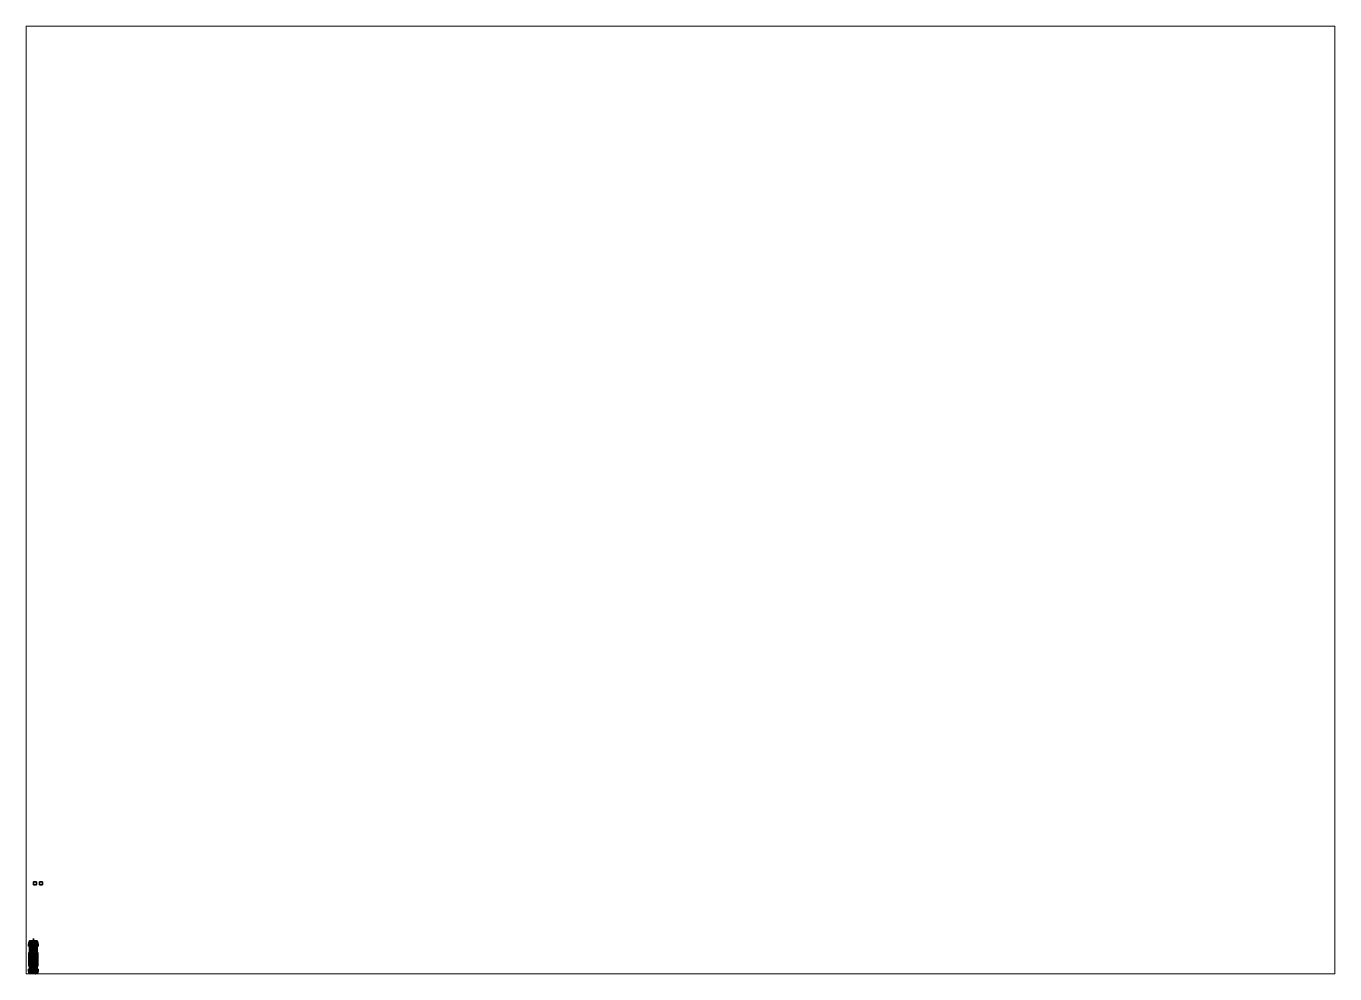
# Paper-space layout 'Layout1' of a CAD drawing. Header units: millimetres. Extents: x 28 to 251, y 20 to 181.
# The model-space entities are those that its viewports show. They can reach past a viewport. Long polylines and large blocks are cut down to what shows.
import ezdxf

# ---------------------------------------------------------------- set-up
doc = ezdxf.new("R2010")
doc.units = ezdxf.units.MM
doc.layers.add('wheels', color=2, linetype='Continuous')

msp = doc.modelspace()

# ---------------------------------------------------------------- linework, layer by layer
for points in [[(1, 24.61, 1), (1, 24.61), (0, 24.61), (0, 24.61, 1)], [(1, 24.61), (1, 23.61), (0, 23.61), (0, 24.61)], [(0, 24.61), (0, 23.61), (0, 23.61, 1), (0, 24.61, 1)], [(0, 24.61, 1), (0, 23.61, 1), (1, 23.61, 1), (1, 24.61, 1)], [(0, 23.61, 1), (0, 23.61), (1, 23.61), (1, 23.61, 1)], [(1, 23.61, 1), (1, 23.61), (1, 24.61), (1, 24.61, 1)], [(3, 24.61), (3, 23.61), (2, 23.61), (2, 24.61)], [(2, 24.61), (2, 23.61), (3, 23.61), (3, 24.61)], [(-1.54, 4.39, 1), (-1.57, 4.28, 1), (-1.57, 4.28, 1.22), (-1.54, 4.39, 1.22)], [(-1.54, 4.39, 1.22), (-1.57, 4.28, 1.22), (-1.42, 4.28, 1.22), (-1.44, 4.39, 1.22)], [(-1.44, 4.39, 1), (-1.42, 4.28, 1), (-1.57, 4.28, 1), (-1.54, 4.39, 1)], [(-1.57, 4.28, 1), (-1.57, 4.15, 1), (-1.57, 4.15, 1.22), (-1.57, 4.28, 1.22)], [(-1.57, 4.28, 1.22), (-1.57, 4.15, 1.22), (-1.42, 4.15, 1.22), (-1.42, 4.28, 1.22)], [(-1.42, 4.28, 1), (-1.42, 4.15, 1), (-1.57, 4.15, 1), (-1.57, 4.28, 1)], [(-1.38, 5.2, 1.22), (-1.38, 5.2, 0.86), (-1.54, 4.39, 1), (-1.54, 4.39, 1.22)], [(-1.54, 4.39, 1), (-1.38, 5.2, 0.86), (-1.28, 5.2, 0.86), (-1.44, 4.39, 1)], [(-1.44, 4.39, 1.22), (-1.28, 5.2, 1.22), (-1.38, 5.2, 1.22), (-1.54, 4.39, 1.22)], [(-1.44, 4.39, 1), (-1.28, 5.2, 0.86), (-1.28, 5.2, 1.22), (-1.44, 4.39, 1.22)], [(-1.42, 4.28, 1.22), (-1.42, 4.28, 1), (-1.44, 4.39, 1), (-1.44, 4.39, 1.22)], [(-1.42, 4.15, 1.22), (-1.42, 4.15, 1), (-1.42, 4.28, 1), (-1.42, 4.28, 1.22)], [(-1.23, 5.4, 1.22), (-1.23, 5.4, 0.86), (-1.38, 5.2, 1), (-1.38, 5.2, 1.22)], [(-1.38, 5.2, 1), (-1.23, 5.4, 0.86), (-1.17, 5.3, 0.86), (-1.28, 5.2, 1)], [(-1.28, 5.2, 1.22), (-1.17, 5.3, 1.22), (-1.23, 5.4, 1.22), (-1.38, 5.2, 1.22)], [(-1.28, 5.2, 1), (-1.17, 5.3, 0.86), (-1.17, 5.3, 1.22), (-1.28, 5.2, 1.22)], [(1.23, 5.4, 0.86), (-1.23, 5.4, 0.86), (-1.23, 5.4, 1.22), (1.23, 5.4, 1.22)], [(1.17, 5.3, 0.86), (-1.17, 5.3, 0.86), (-1.23, 5.4, 0.86), (1.23, 5.4, 0.86)], [(1.23, 5.4, 1.22), (-1.23, 5.4, 1.22), (-1.17, 5.3, 1.22), (1.17, 5.3, 1.22)], [(-1.07, 4.75, 1.94), (-1.23, 4.75, 2.55), (-1.11, 4.93, 2.55), (-0.96, 4.93, 2)], [(-1.23, 4.75, 2.55), (-1.07, 4.75, 3.17), (-0.96, 4.93, 3.1), (-1.11, 4.93, 2.55)], [(-1.07, 4.75, 3.17), (-1.23, 4.75, 2.55), (-1.23, -4.69, 2.55), (-1.07, -4.69, 3.17)], [(-1.23, 4.75, 2.55), (-1.07, 4.75, 1.94), (-1.07, -4.69, 1.94), (-1.23, -4.69, 2.55)], [(-1.17, 5.3, 1.22), (-1.17, 5.3, 0.86), (1.17, 5.3, 0.86), (1.17, 5.3, 1.22)], [(-1.16, 4.9, 0.31), (-1.16, 4.99, 0.47), (-0.88, 4.99, 0.47), (-0.88, 4.9, 0.31)], [(-1.16, 4.9, 0.31), (-1.16, 4.72, 0.63), (-1.16, 4.9, 0.63), (-1.16, 4.99, 0.47)], [(-1.16, 4.99, 0.47), (-1.16, 4.9, 0.63), (-0.88, 4.9, 0.63), (-0.88, 4.99, 0.47)], [(-1.16, 4.72, 0.31), (-1.16, 4.63, 0.47), (-1.16, 4.72, 0.63), (-1.16, 4.9, 0.31)], [(-1.16, 4.72, 0.31), (-1.16, 4.9, 0.31), (-0.88, 4.9, 0.31), (-0.88, 4.72, 0.31)], [(-1.16, 4.9, 0.63), (-1.16, 4.72, 0.63), (-0.88, 4.72, 0.63), (-0.88, 4.9, 0.63)], [(-1.16, 4.63, 0.47), (-1.16, 4.72, 0.31), (-0.88, 4.72, 0.31), (-0.88, 4.63, 0.47)], [(-1.16, 4.72, 0.63), (-1.16, 4.63, 0.47), (-0.88, 4.63, 0.47), (-0.88, 4.72, 0.63)], [(-0.55, 5.1, 2.87), (-0.63, 5.1, 2.55), (-1.11, 4.93, 2.55), (-0.96, 4.93, 3.1)], [(-0.63, 5.1, 2.55), (-0.55, 5.1, 2.24), (-0.96, 4.93, 2), (-1.11, 4.93, 2.55)], [(-0.62, 4.75, 1.48), (-1.07, 4.75, 1.94), (-0.96, 4.93, 2), (-0.56, 4.93, 1.59)], [(-1.07, 4.75, 3.17), (-0.62, 4.75, 3.62), (-0.56, 4.93, 3.51), (-0.96, 4.93, 3.1)], [(-0.62, 4.75, 3.62), (-1.07, 4.75, 3.17), (-1.07, -4.69, 3.17), (-0.62, -4.69, 3.62)], [(-1.07, 4.75, 1.94), (-0.62, 4.75, 1.48), (-0.62, -4.69, 1.48), (-1.07, -4.69, 1.94)], [(-1.06, 5.14, 0.63), (-1.06, 4.9, 0.64), (-1.06, 4.9, 0.75), (-1.06, 5.02, 0.73)], [(-0.98, 5.14, 0.48), (-0.98, 5.07, 0.31), (-1.06, 5.07, 0.31), (-1.06, 5.14, 0.48)], [(-1.06, 5.07, 0.31), (-1.06, 4.96, 0.31), (-1.06, 4.96, 0.48), (-1.06, 5.14, 0.48)], [(-0.98, 5.14, 0.63), (-0.98, 5.14, 0.48), (-1.06, 5.14, 0.48), (-1.06, 5.14, 0.63)], [(-1.06, 5.14, 0.48), (-1.06, 4.96, 0.48), (-1.06, 4.9, 0.64), (-1.06, 5.14, 0.63)], [(-0.98, 5.02, 0.73), (-0.98, 5.14, 0.63), (-1.06, 5.14, 0.63), (-1.06, 5.02, 0.73)], [(-0.98, 5.07, 0.31), (-0.98, 4.96, 0.31), (-1.06, 4.96, 0.31), (-1.06, 5.07, 0.31)], [(-1.06, 5.02, 0.73), (-1.06, 4.9, 0.75), (-0.98, 4.9, 0.75), (-0.98, 5.02, 0.73)], [(-1.06, 4.96, 0.48), (-1.06, 4.96, 0.31), (-0.98, 4.96, 0.31), (-0.98, 4.96, 0.48)], [(-1.06, 4.9, 0.64), (-1.06, 4.96, 0.48), (-0.98, 4.96, 0.48), (-0.98, 4.9, 0.64)], [(-1.06, 4.9, 0.64), (-1.06, 4.49, 0.64), (-1.06, 4.49, 0.79), (-1.06, 4.9, 0.75)], [(-0.98, 4.9, 0.64), (-0.98, 4.61, 0.64), (-1.06, 4.61, 0.64), (-1.06, 4.9, 0.64)], [(-1.06, 4.9, 0.75), (-1.06, 4.49, 0.79), (-0.98, 4.49, 0.79), (-0.98, 4.9, 0.75)], [(-1.06, 4.31, 0.19), (-1.06, 4.2, 0.19), (-1.06, 4.49, 0.64), (-1.06, 4.61, 0.64)], [(-0.98, 4.61, 0.64), (-0.98, 4.31, 0.19), (-1.06, 4.31, 0.19), (-1.06, 4.61, 0.64)], [(-1.06, 4.49, 0.71), (-1.06, 3.37, 0.71), (-1.06, 3.37, 0.79), (-1.06, 4.49, 0.79)], [(-1.06, 4.49, 0.64), (-1.06, 4.27, 0.3), (-0.98, 4.27, 0.3), (-0.98, 4.49, 0.64)], [(-0.98, 4.49, 0.71), (-0.98, 3.37, 0.71), (-1.06, 3.37, 0.71), (-1.06, 4.49, 0.71)], [(-1.06, 4.49, 0.71), (-1.06, 4.49, 0.64), (-0.98, 4.49, 0.64), (-0.98, 4.49, 0.71)], [(-1.06, 4.49, 0.79), (-1.06, 3.37, 0.79), (-0.98, 3.37, 0.79), (-0.98, 4.49, 0.79)], [(-1.06, 4.24, 0.09), (-1.06, 3.62, 0.09), (-1.06, 3.55, 0.19), (-1.06, 4.31, 0.19)], [(-0.98, 4.31, 0.19), (-0.98, 4.24, 0.09), (-1.06, 4.24, 0.09), (-1.06, 4.31, 0.19)], [(-0.98, 4.27, 0.71), (-0.98, 4.27, 0.3), (-1.06, 4.27, 0.3), (-1.06, 4.27, 0.71)], [(-1.06, 4.27, 0.19), (-1.06, 4.18, 0.19), (-1.06, 4.18, 0.71), (-1.06, 4.27, 0.71)], [(-0.98, 4.9, 0.75), (-0.98, 4.9, 0.64), (-0.98, 5.14, 0.63), (-0.98, 5.02, 0.73)], [(-0.98, 4.96, 0.48), (-0.98, 4.96, 0.31), (-0.98, 5.07, 0.31), (-0.98, 5.14, 0.48)], [(-0.98, 4.9, 0.64), (-0.98, 4.96, 0.48), (-0.98, 5.14, 0.48), (-0.98, 5.14, 0.63)], [(-0.98, 4.49, 0.79), (-0.98, 4.49, 0.64), (-0.98, 4.9, 0.64), (-0.98, 4.9, 0.75)], [(-0.98, 4.49, 0.64), (-0.98, 4.2, 0.19), (-0.98, 4.31, 0.19), (-0.98, 4.61, 0.64)], [(-0.98, 3.37, 0.79), (-0.98, 3.37, 0.71), (-0.98, 4.49, 0.71), (-0.98, 4.49, 0.79)], [(-0.98, 3.55, 0.19), (-0.98, 3.62, 0.09), (-0.98, 4.24, 0.09), (-0.98, 4.31, 0.19)], [(-0.98, 4.18, 0.71), (-0.98, 4.18, 0.19), (-0.98, 4.27, 0.19), (-0.98, 4.27, 0.71)], [(-0.32, 5.1, 3.1), (-0.55, 5.1, 2.87), (-0.96, 4.93, 3.1), (-0.56, 4.93, 3.51)], [(-0.55, 5.1, 2.24), (-0.32, 5.1, 2), (-0.56, 4.93, 1.59), (-0.96, 4.93, 2)], [(-0.17, 5.16, 2.65), (-0.2, 5.16, 2.55), (-0.63, 5.1, 2.55), (-0.55, 5.1, 2.87)], [(-0.2, 5.16, 2.55), (-0.17, 5.16, 2.45), (-0.55, 5.1, 2.24), (-0.63, 5.1, 2.55)], [(-0.62, 4.75, 3.62), (0, 4.75, 3.78), (0, 4.93, 3.66), (-0.56, 4.93, 3.51)], [(-0.62, 4.75, 1.48), (0, 4.75, 1.32), (0, -4.69, 1.32), (-0.62, -4.69, 1.48)], [(0, 4.75, 1.32), (-0.62, 4.75, 1.48), (-0.56, 4.93, 1.59), (0, 4.93, 1.44)], [(0, 4.75, 3.78), (-0.62, 4.75, 3.62), (-0.62, -4.69, 3.62), (0, -4.69, 3.78)], [(-0.32, 5.1, 2), (0, 5.1, 1.92), (0, 4.93, 1.44), (-0.56, 4.93, 1.59)], [(-0.1, 5.16, 2.72), (-0.17, 5.16, 2.65), (-0.55, 5.1, 2.87), (-0.32, 5.1, 3.1)], [(-0.17, 5.16, 2.45), (-0.1, 5.16, 2.38), (-0.32, 5.1, 2), (-0.55, 5.1, 2.24)], [(0, 5.1, 3.18), (-0.32, 5.1, 3.1), (-0.56, 4.93, 3.51), (0, 4.93, 3.66)], [(-0.1, 5.16, 2.38), (0, 5.16, 2.35), (0, 5.1, 1.92), (-0.32, 5.1, 2)], [(0, 5.16, 2.75), (-0.1, 5.16, 2.72), (-0.32, 5.1, 3.1), (0, 5.1, 3.18)], [(0, 5.16, 2.75), (-0.2, 5.16, 2.55), (-0.17, 5.16, 2.65), (-0.1, 5.16, 2.72)], [(0.1, 5.16, 2.72), (-0.17, 5.16, 2.45), (-0.2, 5.16, 2.55), (0, 5.16, 2.75)], [(0.17, 5.16, 2.65), (-0.1, 5.16, 2.38), (-0.17, 5.16, 2.45), (0.1, 5.16, 2.72)], [(0, 5.78, 1.31), (0, 5.78, 0.78), (-0.1, 5.78, 0.78), (-0.1, 5.78, 1.31)], [(-0.1, 5.78, 0.78), (-0.1, 5.71, 0.93), (-0.1, 5.71, 1.13), (-0.1, 5.78, 1.31)], [(0.1, 5.78, 0.78), (0.1, 5.71, 0.93), (-0.1, 5.71, 0.93), (-0.1, 5.78, 0.78)], [(-0.1, 5.78, 1.31), (-0.1, 5.71, 1.13), (0.1, 5.71, 1.13), (0.1, 5.78, 1.31)], [(-0.1, 5.71, 1.13), (-0.1, 5.71, 0.93), (0.1, 5.71, 0.93), (0.1, 5.71, 1.13)], [(0.2, 5.16, 2.55), (0, 5.16, 2.35), (-0.1, 5.16, 2.38), (0.17, 5.16, 2.65)], [(-0.05, 5.71, 0.93), (-0.05, 5.4, 0.93), (-0.05, 5.4, 1.13), (-0.05, 5.71, 1.13)], [(0.05, 5.71, 0.93), (0.05, 5.4, 0.93), (-0.05, 5.4, 0.93), (-0.05, 5.71, 0.93)], [(-0.05, 5.71, 1.13), (-0.05, 5.4, 1.13), (0.05, 5.4, 1.13), (0.05, 5.71, 1.13)], [(0.1, 6.25, 1.15), (0.1, 6.25, 0.9), (0, 6.25, 0.9), (0, 6.25, 1.15)], [(0, 6.25, 0.9), (0, 6.18, 0.78), (0, 6.18, 1.31), (0, 6.25, 1.15)], [(0.1, 6.25, 0.9), (0.1, 6.18, 0.78), (0, 6.18, 0.78), (0, 6.25, 0.9)], [(0, 6.25, 1.15), (0, 6.18, 1.31), (0.1, 6.18, 1.31), (0.1, 6.25, 1.15)], [(0, 6.18, 0.78), (0, 5.78, 0.78), (0, 5.78, 1.31), (0, 6.18, 1.31)], [(0.1, 6.18, 0.78), (0.1, 5.78, 0.78), (0, 5.78, 0.78), (0, 6.18, 0.78)], [(0, 6.18, 1.31), (0, 5.78, 1.31), (0.1, 5.78, 1.31), (0.1, 6.18, 1.31)], [(0.1, 5.16, 2.72), (0, 5.16, 2.75), (0, 5.1, 3.18), (0.31, 5.1, 3.1)], [(0, 5.16, 2.35), (0.1, 5.16, 2.38), (0.31, 5.1, 2), (0, 5.1, 1.92)], [(0.17, 5.16, 2.45), (0.1, 5.16, 2.38), (0, 5.16, 2.35), (0.2, 5.16, 2.55)], [(0.31, 5.1, 3.1), (0, 5.1, 3.18), (0, 4.93, 3.66), (0.56, 4.93, 3.51)], [(0, 5.1, 1.92), (0.31, 5.1, 2), (0.56, 4.93, 1.59), (0, 4.93, 1.44)], [(0.62, 4.75, 1.48), (0, 4.75, 1.32), (0, 4.93, 1.44), (0.56, 4.93, 1.59)], [(0, 4.75, 3.78), (0.62, 4.75, 3.62), (0.56, 4.93, 3.51), (0, 4.93, 3.66)], [(0.62, 4.75, 3.62), (0, 4.75, 3.78), (0, -4.69, 3.78), (0.62, -4.69, 3.62)], [(0, 4.75, 1.32), (0.62, 4.75, 1.48), (0.62, -4.69, 1.48), (0, -4.69, 1.32)], [(0.05, 5.4, 1.13), (0.05, 5.4, 0.93), (0.05, 5.71, 0.93), (0.05, 5.71, 1.13)], [(0.1, 6.18, 1.31), (0.1, 6.18, 0.78), (0.1, 6.25, 0.9), (0.1, 6.25, 1.15)], [(0.1, 5.78, 1.31), (0.1, 5.78, 0.78), (0.1, 6.18, 0.78), (0.1, 6.18, 1.31)], [(0.1, 5.71, 1.13), (0.1, 5.71, 0.93), (0.1, 5.78, 0.78), (0.1, 5.78, 1.31)], [(0.17, 5.16, 2.65), (0.1, 5.16, 2.72), (0.31, 5.1, 3.1), (0.55, 5.1, 2.87)], [(0.1, 5.16, 2.38), (0.17, 5.16, 2.45), (0.55, 5.1, 2.23), (0.31, 5.1, 2)], [(0.2, 5.16, 2.55), (0.17, 5.16, 2.65), (0.55, 5.1, 2.87), (0.63, 5.1, 2.55)], [(0.17, 5.16, 2.45), (0.2, 5.16, 2.55), (0.63, 5.1, 2.55), (0.55, 5.1, 2.23)], [(0.55, 5.1, 2.87), (0.31, 5.1, 3.1), (0.56, 4.93, 3.51), (0.96, 4.93, 3.1)], [(0.31, 5.1, 2), (0.55, 5.1, 2.23), (0.96, 4.93, 2), (0.56, 4.93, 1.59)], [(0.63, 5.1, 2.55), (0.55, 5.1, 2.87), (0.96, 4.93, 3.1), (1.11, 4.93, 2.55)], [(0.55, 5.1, 2.23), (0.63, 5.1, 2.55), (1.11, 4.93, 2.55), (0.96, 4.93, 2)], [(1.07, 4.75, 1.94), (0.62, 4.75, 1.48), (0.56, 4.93, 1.59), (0.96, 4.93, 2)], [(0.62, 4.75, 3.62), (1.07, 4.75, 3.17), (0.96, 4.93, 3.1), (0.56, 4.93, 3.51)], [(1.07, 4.75, 3.17), (0.62, 4.75, 3.62), (0.62, -4.69, 3.62), (1.07, -4.69, 3.17)], [(0.62, 4.75, 1.48), (1.07, 4.75, 1.94), (1.07, -4.69, 1.94), (0.62, -4.69, 1.48)], [(1.16, 4.99, 0.47), (1.16, 4.9, 0.31), (0.88, 4.9, 0.31), (0.88, 4.99, 0.47)], [(1.16, 4.9, 0.63), (1.16, 4.99, 0.47), (0.88, 4.99, 0.47), (0.88, 4.9, 0.63)], [(1.16, 4.9, 0.31), (1.16, 4.72, 0.31), (0.88, 4.72, 0.31), (0.88, 4.9, 0.31)], [(1.16, 4.72, 0.63), (1.16, 4.9, 0.63), (0.88, 4.9, 0.63), (0.88, 4.72, 0.63)], [(1.16, 4.72, 0.31), (1.16, 4.63, 0.47), (0.88, 4.63, 0.47), (0.88, 4.72, 0.31)], [(1.16, 4.63, 0.47), (1.16, 4.72, 0.63), (0.88, 4.72, 0.63), (0.88, 4.63, 0.47)], [(1.23, 4.75, 2.55), (1.07, 4.75, 1.94), (0.96, 4.93, 2), (1.11, 4.93, 2.55)], [(1.07, 4.75, 3.17), (1.23, 4.75, 2.55), (1.11, 4.93, 2.55), (0.96, 4.93, 3.1)], [(0.98, 5.14, 0.63), (0.98, 4.9, 0.64), (0.98, 4.9, 0.75), (0.98, 5.02, 0.73)], [(1.06, 5.14, 0.48), (1.06, 5.07, 0.31), (0.98, 5.07, 0.31), (0.98, 5.14, 0.48)], [(0.98, 5.07, 0.31), (0.98, 4.96, 0.31), (0.98, 4.96, 0.48), (0.98, 5.14, 0.48)], [(1.06, 5.14, 0.63), (1.06, 5.14, 0.48), (0.98, 5.14, 0.48), (0.98, 5.14, 0.63)], [(0.98, 5.14, 0.48), (0.98, 4.96, 0.48), (0.98, 4.9, 0.64), (0.98, 5.14, 0.63)], [(1.06, 5.02, 0.73), (1.06, 5.14, 0.63), (0.98, 5.14, 0.63), (0.98, 5.02, 0.73)], [(1.06, 5.07, 0.31), (1.06, 4.96, 0.31), (0.98, 4.96, 0.31), (0.98, 5.07, 0.31)], [(0.98, 5.02, 0.73), (0.98, 4.9, 0.75), (1.06, 4.9, 0.75), (1.06, 5.02, 0.73)], [(0.98, 4.96, 0.48), (0.98, 4.96, 0.31), (1.06, 4.96, 0.31), (1.06, 4.96, 0.48)], [(0.98, 4.9, 0.64), (0.98, 4.96, 0.48), (1.06, 4.96, 0.48), (1.06, 4.9, 0.64)], [(0.98, 4.9, 0.64), (0.98, 4.49, 0.64), (0.98, 4.49, 0.79), (0.98, 4.9, 0.75)], [(1.06, 4.9, 0.64), (1.06, 4.61, 0.64), (0.98, 4.61, 0.64), (0.98, 4.9, 0.64)], [(0.98, 4.9, 0.75), (0.98, 4.49, 0.79), (1.06, 4.49, 0.79), (1.06, 4.9, 0.75)], [(1.06, 4.61, 0.64), (1.06, 4.31, 0.19), (0.98, 4.31, 0.19), (0.98, 4.61, 0.64)], [(0.98, 4.31, 0.19), (0.98, 4.2, 0.19), (0.98, 4.49, 0.64), (0.98, 4.61, 0.64)], [(0.98, 4.49, 0.71), (0.98, 3.37, 0.71), (0.98, 3.37, 0.79), (0.98, 4.49, 0.79)], [(0.98, 4.49, 0.64), (0.98, 4.27, 0.3), (1.06, 4.27, 0.3), (1.06, 4.49, 0.64)], [(1.06, 4.49, 0.71), (1.06, 3.37, 0.71), (0.98, 3.37, 0.71), (0.98, 4.49, 0.71)], [(0.98, 4.49, 0.71), (0.98, 4.49, 0.64), (1.06, 4.49, 0.64), (1.06, 4.49, 0.71)], [(0.98, 4.49, 0.79), (0.98, 3.37, 0.79), (1.06, 3.37, 0.79), (1.06, 4.49, 0.79)], [(1.06, 4.31, 0.19), (1.06, 4.24, 0.09), (0.98, 4.24, 0.09), (0.98, 4.31, 0.19)], [(0.98, 4.24, 0.09), (0.98, 3.62, 0.09), (0.98, 3.55, 0.19), (0.98, 4.31, 0.19)], [(1.06, 4.27, 0.71), (1.06, 4.27, 0.3), (0.98, 4.27, 0.3), (0.98, 4.27, 0.71)], [(0.98, 4.27, 0.19), (0.98, 4.18, 0.19), (0.98, 4.18, 0.71), (0.98, 4.27, 0.71)], [(1.06, 4.9, 0.75), (1.06, 4.9, 0.64), (1.06, 5.14, 0.63), (1.06, 5.02, 0.73)], [(1.06, 4.96, 0.48), (1.06, 4.96, 0.31), (1.06, 5.07, 0.31), (1.06, 5.14, 0.48)], [(1.06, 4.9, 0.64), (1.06, 4.96, 0.48), (1.06, 5.14, 0.48), (1.06, 5.14, 0.63)], [(1.06, 4.49, 0.79), (1.06, 4.49, 0.64), (1.06, 4.9, 0.64), (1.06, 4.9, 0.75)], [(1.06, 4.49, 0.64), (1.06, 4.2, 0.19), (1.06, 4.31, 0.19), (1.06, 4.61, 0.64)], [(1.06, 3.37, 0.79), (1.06, 3.37, 0.71), (1.06, 4.49, 0.71), (1.06, 4.49, 0.79)], [(1.06, 3.55, 0.19), (1.06, 3.62, 0.09), (1.06, 4.24, 0.09), (1.06, 4.31, 0.19)], [(1.06, 4.18, 0.71), (1.06, 4.18, 0.19), (1.06, 4.27, 0.19), (1.06, 4.27, 0.71)], [(1.23, 4.75, 2.55), (1.07, 4.75, 3.17), (1.07, -4.69, 3.17), (1.23, -4.69, 2.55)], [(1.07, 4.75, 1.94), (1.23, 4.75, 2.55), (1.23, -4.69, 2.55), (1.07, -4.69, 1.94)], [(1.16, 4.9, 0.31), (1.16, 4.99, 0.47), (1.16, 4.9, 0.63), (1.16, 4.72, 0.31)], [(1.16, 4.72, 0.31), (1.16, 4.9, 0.63), (1.16, 4.72, 0.63), (1.16, 4.63, 0.47)], [(1.28, 5.2, 1), (1.17, 5.3, 0.86), (1.23, 5.4, 0.86), (1.38, 5.2, 1)], [(1.38, 5.2, 1.22), (1.23, 5.4, 1.22), (1.17, 5.3, 1.22), (1.28, 5.2, 1.22)], [(1.17, 5.3, 1.22), (1.17, 5.3, 0.86), (1.28, 5.2, 1), (1.28, 5.2, 1.22)], [(1.38, 5.2, 1), (1.23, 5.4, 0.86), (1.23, 5.4, 1.22), (1.38, 5.2, 1.22)], [(1.28, 5.2, 1.22), (1.28, 5.2, 0.86), (1.44, 4.39, 1), (1.44, 4.39, 1.22)], [(1.44, 4.39, 1), (1.28, 5.2, 0.86), (1.38, 5.2, 0.86), (1.54, 4.39, 1)], [(1.54, 4.39, 1.22), (1.38, 5.2, 1.22), (1.28, 5.2, 1.22), (1.44, 4.39, 1.22)], [(1.54, 4.39, 1), (1.38, 5.2, 0.86), (1.38, 5.2, 1.22), (1.54, 4.39, 1.22)], [(1.44, 4.39, 1), (1.42, 4.28, 1), (1.42, 4.28, 1.22), (1.44, 4.39, 1.22)], [(1.54, 4.39, 1), (1.57, 4.28, 1), (1.42, 4.28, 1), (1.44, 4.39, 1)], [(1.44, 4.39, 1.22), (1.42, 4.28, 1.22), (1.57, 4.28, 1.22), (1.54, 4.39, 1.22)], [(1.42, 4.28, 1), (1.42, 4.15, 1), (1.42, 4.15, 1.22), (1.42, 4.28, 1.22)], [(1.57, 4.28, 1), (1.57, 4.15, 1), (1.42, 4.15, 1), (1.42, 4.28, 1)], [(1.42, 4.28, 1.22), (1.42, 4.15, 1.22), (1.57, 4.15, 1.22), (1.57, 4.28, 1.22)], [(1.57, 4.28, 1.22), (1.57, 4.28, 1), (1.54, 4.39, 1), (1.54, 4.39, 1.22)], [(1.57, 4.15, 1.22), (1.57, 4.15, 1), (1.57, 4.28, 1), (1.57, 4.28, 1.22)], [(-1.57, 4.15, 1), (-1.57, 3.72, 1), (-1.57, 3.72, 1.22), (-1.57, 4.15, 1.22)], [(-1.25, 4.15, 0.94), (-1.25, 3.72, 0.94), (-1.57, 3.72, 1.06), (-1.57, 4.15, 1.06)], [(-1.42, 4.15, 1), (-1.42, 4.15, 1), (-1.57, 4.15, 1.06), (-1.57, 4.15, 1)], [(-1.57, 3.72, 1.22), (-0.99, 3.72, 1.22), (-0.99, 4.15, 1.22), (-1.57, 4.15, 1.22)], [(-1.57, 3.72, 1.22), (-1.57, 3.72, 1.06), (1.57, 3.72, 1.06), (1.57, 3.72, 1.22)], [(-1.57, 3.72, 1.06), (-1.25, 3.72, 0.94), (1.25, 3.72, 0.94), (1.57, 3.72, 1.06)], [(-1.09, 1.68, 2.02), (-1.47, 1.68, 1.79), (-1.5, 1.68, 1.79), (-1.09, 1.68, 2.04)], [(-1.09, 1.68, 2.04), (-1.5, 1.68, 1.79), (-1.5, -2.72, 1.79), (-1.09, -2.72, 2.04)], [(-1.5, -2.72, 1.79), (-1.5, 1.68, 1.79), (-1.47, 1.68, 1.79), (-1.47, -2.72, 1.79)], [(-1.45, 1.02, 1.93), (-1.49, 0.98, 1.93), (-1.2, 0.98, 3.25), (-1.16, 1.02, 3.25)], [(-1.45, 1.02, 0.6), (-1.49, 0.98, 0.6), (-1.49, 0.98, 1.93), (-1.45, 1.02, 1.93)], [(-1.49, 0.98, 1.93), (-1.45, 0.94, 1.93), (-1.16, 0.94, 3.25), (-1.2, 0.98, 3.25)], [(-1.49, 0.98, 0.6), (-1.45, 0.94, 0.6), (-1.45, 0.94, 1.93), (-1.49, 0.98, 1.93)], [(-1.45, 0.58, 1.93), (-1.49, 0.54, 1.93), (-1.2, 0.54, 3.25), (-1.16, 0.58, 3.25)], [(-1.45, 0.58, 0.6), (-1.49, 0.54, 0.6), (-1.49, 0.54, 1.93), (-1.45, 0.58, 1.93)], [(-1.49, 0.54, 1.93), (-1.45, 0.5, 1.93), (-1.16, 0.5, 3.25), (-1.2, 0.54, 3.25)], [(-1.49, 0.54, 0.6), (-1.45, 0.5, 0.6), (-1.45, 0.5, 1.93), (-1.49, 0.54, 1.93)], [(-1.47, -2.72, 1.79), (-1.47, 1.68, 1.79), (-1.09, 1.68, 2.02), (-1.09, -2.72, 2.02)], [(-1.45, 0.94, 0.64), (-1.47, 0.96, 0.62), (-1.47, 0.56, 0.62), (-1.45, 0.58, 0.64)], [(-1.47, 0.96, 0.62), (-1.45, 0.94, 0.6), (-1.45, 0.58, 0.6), (-1.47, 0.56, 0.62)], [(-1.45, 0.94, 1.02), (-1.47, 0.96, 1), (-1.47, 0.56, 1), (-1.45, 0.58, 1.02)], [(-1.47, 0.96, 1), (-1.45, 0.94, 0.98), (-1.45, 0.58, 0.98), (-1.47, 0.56, 1)], [(-1.45, 0.94, 1.31), (-1.47, 0.96, 1.29), (-1.47, 0.56, 1.29), (-1.45, 0.58, 1.31)], [(-1.47, 0.96, 1.29), (-1.45, 0.94, 1.27), (-1.45, 0.58, 1.27), (-1.47, 0.56, 1.29)], [(-1.45, 0.94, 1.58), (-1.47, 0.96, 1.56), (-1.47, 0.56, 1.56), (-1.45, 0.58, 1.58)], [(-1.47, 0.96, 1.56), (-1.45, 0.94, 1.54), (-1.45, 0.58, 1.54), (-1.47, 0.56, 1.56)], [(-1.45, 0.94, 1.91), (-1.47, 0.96, 1.89), (-1.47, 0.56, 1.89), (-1.45, 0.58, 1.91)], [(-1.47, 0.96, 1.89), (-1.45, 0.94, 1.87), (-1.45, 0.58, 1.87), (-1.47, 0.56, 1.89)], [(-1.41, 0.98, 1.93), (-1.45, 1.02, 1.93), (-1.16, 1.02, 3.25), (-1.12, 0.98, 3.25)], [(-1.41, 0.98, 0.6), (-1.45, 1.02, 0.6), (-1.45, 1.02, 1.93), (-1.41, 0.98, 1.93)], [(-1.45, 0.94, 1.93), (-1.41, 0.98, 1.93), (-1.12, 0.98, 3.25), (-1.16, 0.94, 3.25)], [(-1.45, 0.94, 0.6), (-1.41, 0.98, 0.6), (-1.41, 0.98, 1.93), (-1.45, 0.94, 1.93)], [(-1.43, 0.96, 0.62), (-1.45, 0.94, 0.64), (-1.45, 0.58, 0.64), (-1.43, 0.56, 0.62)], [(-1.45, 0.94, 0.6), (-1.43, 0.96, 0.62), (-1.43, 0.56, 0.62), (-1.45, 0.58, 0.6)], [(-1.43, 0.96, 1), (-1.45, 0.94, 1.02), (-1.45, 0.58, 1.02), (-1.43, 0.56, 1)], [(-1.45, 0.94, 0.98), (-1.43, 0.96, 1), (-1.43, 0.56, 1), (-1.45, 0.58, 0.98)], [(-1.43, 0.96, 1.29), (-1.45, 0.94, 1.31), (-1.45, 0.58, 1.31), (-1.43, 0.56, 1.29)], [(-1.45, 0.94, 1.27), (-1.43, 0.96, 1.29), (-1.43, 0.56, 1.29), (-1.45, 0.58, 1.27)], [(-1.43, 0.96, 1.56), (-1.45, 0.94, 1.58), (-1.45, 0.58, 1.58), (-1.43, 0.56, 1.56)], [(-1.45, 0.94, 1.54), (-1.43, 0.96, 1.56), (-1.43, 0.56, 1.56), (-1.45, 0.58, 1.54)], [(-1.43, 0.96, 1.89), (-1.45, 0.94, 1.91), (-1.45, 0.58, 1.91), (-1.43, 0.56, 1.89)], [(-1.45, 0.94, 1.87), (-1.43, 0.96, 1.89), (-1.43, 0.56, 1.89), (-1.45, 0.58, 1.87)], [(-1.41, 0.54, 1.93), (-1.45, 0.58, 1.93), (-1.16, 0.58, 3.25), (-1.12, 0.54, 3.25)], [(-1.41, 0.54, 0.6), (-1.45, 0.58, 0.6), (-1.45, 0.58, 1.93), (-1.41, 0.54, 1.93)], [(-1.45, 0.5, 1.93), (-1.41, 0.54, 1.93), (-1.12, 0.54, 3.25), (-1.16, 0.5, 3.25)], [(-1.45, 0.5, 0.6), (-1.41, 0.54, 0.6), (-1.41, 0.54, 1.93), (-1.45, 0.5, 1.93)], [(1.42, 4.15, 1.22), (1.42, 4.15, 1), (-1.42, 4.15, 1), (-1.42, 4.15, 1.22)], [(1.42, 4.15, 1), (1.25, 4.15, 0.94), (-1.25, 4.15, 0.94), (-1.42, 4.15, 1)], [(-1.4, 0.94, 2.18), (-1.42, 0.96, 2.16), (-1.42, 0.56, 2.16), (-1.4, 0.58, 2.18)], [(-1.42, 0.96, 2.16), (-1.4, 0.94, 2.14), (-1.4, 0.58, 2.14), (-1.42, 0.56, 2.16)], [(-1.38, 0.96, 2.16), (-1.4, 0.94, 2.18), (-1.4, 0.58, 2.18), (-1.38, 0.56, 2.16)], [(-1.4, 0.94, 2.14), (-1.38, 0.96, 2.16), (-1.38, 0.56, 2.16), (-1.4, 0.58, 2.14)], [(-1.34, 0.94, 2.44), (-1.36, 0.96, 2.42), (-1.36, 0.56, 2.42), (-1.34, 0.58, 2.44)], [(-1.36, 0.96, 2.42), (-1.34, 0.94, 2.4), (-1.34, 0.58, 2.4), (-1.36, 0.56, 2.42)], [(-1.32, 0.96, 2.42), (-1.34, 0.94, 2.44), (-1.34, 0.58, 2.44), (-1.32, 0.56, 2.42)], [(-1.34, 0.94, 2.4), (-1.32, 0.96, 2.42), (-1.32, 0.56, 2.42), (-1.34, 0.58, 2.4)], [(-1.3, 4.01, 1.22), (-1.33, 3.98, 1.22), (-1.29, 3.98, 2.55), (-1.26, 4.01, 2.55)], [(-1.33, 3.98, 1.22), (-1.3, 3.95, 1.22), (-1.26, 3.95, 2.55), (-1.29, 3.98, 2.55)], [(-1.3, 3.89, 1.22), (-1.33, 3.86, 1.22), (-1.29, 3.86, 2.55), (-1.26, 3.89, 2.55)], [(-1.33, 3.86, 1.22), (-1.3, 3.83, 1.22), (-1.26, 3.83, 2.55), (-1.29, 3.86, 2.55)], [(-1.27, 3.98, 1.22), (-1.3, 4.01, 1.22), (-1.26, 4.01, 2.55), (-1.23, 3.98, 2.55)], [(-1.3, 3.95, 1.22), (-1.27, 3.98, 1.22), (-1.23, 3.98, 2.55), (-1.26, 3.95, 2.55)], [(-1.27, 3.86, 1.22), (-1.3, 3.89, 1.22), (-1.26, 3.89, 2.55), (-1.23, 3.86, 2.55)], [(-1.3, 3.83, 1.22), (-1.27, 3.86, 1.22), (-1.23, 3.86, 2.55), (-1.26, 3.83, 2.55)], [(-1.26, 4.01, 2.55), (-1.29, 3.98, 2.55), (-1.13, 3.98, 3.17), (-1.1, 4.01, 3.17)], [(-1.29, 3.98, 2.55), (-1.26, 3.95, 2.55), (-1.1, 3.95, 3.17), (-1.13, 3.98, 3.17)], [(-1.26, 3.89, 2.55), (-1.29, 3.86, 2.55), (-1.13, 3.86, 3.17), (-1.1, 3.89, 3.17)], [(-1.29, 3.86, 2.55), (-1.26, 3.83, 2.55), (-1.1, 3.83, 3.17), (-1.13, 3.86, 3.17)], [(-1.26, 0.94, 2.79), (-1.28, 0.96, 2.77), (-1.28, 0.56, 2.77), (-1.26, 0.58, 2.79)], [(-1.28, 0.96, 2.77), (-1.26, 0.94, 2.75), (-1.26, 0.58, 2.75), (-1.28, 0.56, 2.77)], [(-1.23, 3.98, 2.55), (-1.26, 4.01, 2.55), (-1.1, 4.01, 3.17), (-1.07, 3.98, 3.17)], [(-1.26, 3.95, 2.55), (-1.23, 3.98, 2.55), (-1.07, 3.98, 3.17), (-1.1, 3.95, 3.17)], [(-1.23, 3.86, 2.55), (-1.26, 3.89, 2.55), (-1.1, 3.89, 3.17), (-1.07, 3.86, 3.17)], [(-1.26, 3.83, 2.55), (-1.23, 3.86, 2.55), (-1.07, 3.86, 3.17), (-1.1, 3.83, 3.17)], [(-1.24, 0.96, 2.77), (-1.26, 0.94, 2.79), (-1.26, 0.58, 2.79), (-1.24, 0.56, 2.77)], [(-1.26, 0.94, 2.75), (-1.24, 0.96, 2.77), (-1.24, 0.56, 2.77), (-1.26, 0.58, 2.75)], [(1.25, 4.15, 0.94), (1.25, 3.72, 0.94), (-1.25, 3.72, 0.94), (-1.25, 4.15, 0.94)], [(-1.19, 0.94, 3.12), (-1.21, 0.96, 3.1), (-1.21, 0.56, 3.1), (-1.19, 0.58, 3.12)], [(-1.21, 0.96, 3.1), (-1.19, 0.94, 3.08), (-1.19, 0.58, 3.08), (-1.21, 0.56, 3.1)], [(-1.16, 1.02, 3.25), (-1.2, 0.98, 3.25), (-0.59, 0.98, 3.87), (-0.59, 1.02, 3.83)], [(-0.59, 0.98, 4.33), (-0.57, 1, 4.31), (-1.18, 1, 3.35), (-1.2, 0.98, 3.35)], [(-1.2, 0.98, 3.35), (-1.18, 1, 3.35), (-1.18, 1, 3.25), (-1.2, 0.98, 3.25)], [(-1.2, 0.98, 3.25), (-1.16, 0.94, 3.25), (-0.59, 0.94, 3.83), (-0.59, 0.98, 3.87)], [(-0.57, 0.96, 4.31), (-0.59, 0.98, 4.33), (-1.2, 0.98, 3.35), (-1.18, 0.96, 3.35)], [(-1.18, 0.96, 3.35), (-1.2, 0.98, 3.35), (-1.2, 0.98, 3.25), (-1.18, 0.96, 3.25)], [(-1.16, 0.58, 3.25), (-1.2, 0.54, 3.25), (-0.59, 0.54, 3.87), (-0.59, 0.58, 3.83)], [(-0.59, 0.54, 4.33), (-0.57, 0.56, 4.31), (-1.18, 0.56, 3.35), (-1.2, 0.54, 3.35)], [(-1.2, 0.54, 3.35), (-1.18, 0.56, 3.35), (-1.18, 0.56, 3.25), (-1.2, 0.54, 3.25)], [(-1.2, 0.54, 3.25), (-1.16, 0.5, 3.25), (-0.59, 0.5, 3.83), (-0.59, 0.54, 3.87)], [(-0.57, 0.52, 4.31), (-0.59, 0.54, 4.33), (-1.2, 0.54, 3.35), (-1.18, 0.52, 3.35)], [(-1.18, 0.52, 3.35), (-1.2, 0.54, 3.35), (-1.2, 0.54, 3.25), (-1.18, 0.52, 3.25)], [(-1.17, 0.96, 3.1), (-1.19, 0.94, 3.12), (-1.19, 0.58, 3.12), (-1.17, 0.56, 3.1)], [(-1.19, 0.94, 3.08), (-1.17, 0.96, 3.1), (-1.17, 0.56, 3.1), (-1.19, 0.58, 3.08)], [(-0.57, 1, 4.31), (-0.59, 0.98, 4.29), (-1.16, 0.98, 3.35), (-1.18, 1, 3.35)], [(-1.18, 1, 3.35), (-1.16, 0.98, 3.35), (-1.16, 0.98, 3.29), (-1.18, 1, 3.25)], [(-0.59, 0.98, 4.29), (-0.57, 0.96, 4.31), (-1.18, 0.96, 3.35), (-1.16, 0.98, 3.35)], [(-1.16, 0.98, 3.35), (-1.18, 0.96, 3.35), (-1.18, 0.96, 3.25), (-1.16, 0.98, 3.29)], [(-0.57, 0.56, 4.31), (-0.59, 0.54, 4.29), (-1.16, 0.54, 3.35), (-1.18, 0.56, 3.35)], [(-1.18, 0.56, 3.35), (-1.16, 0.54, 3.35), (-1.16, 0.54, 3.29), (-1.18, 0.56, 3.25)], [(-0.59, 0.54, 4.29), (-0.57, 0.52, 4.31), (-1.18, 0.52, 3.35), (-1.16, 0.54, 3.35)], [(-1.16, 0.54, 3.35), (-1.18, 0.52, 3.35), (-1.18, 0.52, 3.25), (-1.16, 0.54, 3.29)], [(-1.16, 3.14, 0.31), (-1.16, 3.23, 0.47), (-0.88, 3.23, 0.47), (-0.88, 3.14, 0.31)], [(-1.16, 3.14, 0.31), (-1.16, 2.96, 0.63), (-1.16, 3.14, 0.63), (-1.16, 3.23, 0.47)], [(-1.16, 3.23, 0.47), (-1.16, 3.14, 0.63), (-0.88, 3.14, 0.63), (-0.88, 3.23, 0.47)], [(-1.16, 2.96, 0.31), (-1.16, 2.87, 0.47), (-1.16, 2.96, 0.63), (-1.16, 3.14, 0.31)], [(-1.16, 2.96, 0.31), (-1.16, 3.14, 0.31), (-0.88, 3.14, 0.31), (-0.88, 2.96, 0.31)], [(-1.16, 3.14, 0.63), (-1.16, 2.96, 0.63), (-0.88, 2.96, 0.63), (-0.88, 3.14, 0.63)], [(-1.16, 2.87, 0.47), (-1.16, 2.96, 0.31), (-0.88, 2.96, 0.31), (-0.88, 2.87, 0.47)], [(-1.16, 2.96, 0.63), (-1.16, 2.87, 0.47), (-0.88, 2.87, 0.47), (-0.88, 2.96, 0.63)], [(-1.12, 0.98, 3.25), (-1.16, 1.02, 3.25), (-0.59, 1.02, 3.83), (-0.59, 0.98, 3.79)], [(-1.16, 0.94, 3.25), (-1.12, 0.98, 3.25), (-0.59, 0.98, 3.79), (-0.59, 0.94, 3.83)], [(-1.12, 0.54, 3.25), (-1.16, 0.58, 3.25), (-0.59, 0.58, 3.83), (-0.59, 0.54, 3.79)], [(-1.16, 0.5, 3.25), (-1.12, 0.54, 3.25), (-0.59, 0.54, 3.79), (-0.59, 0.5, 3.83)], [(-1.13, 4.16, 0.67), (-1.13, 4.16, 0.25), (-1.13, 3.7, 0.25), (-1.13, 3.7, 0.67)], [(-0.82, 4.16, 0.67), (-0.82, 4.16, 0.25), (-1.13, 4.16, 0.25), (-1.13, 4.16, 0.67)], [(-1.13, 3.7, 0.25), (-1.13, 4.16, 0.25), (-0.82, 4.16, 0.25), (-0.82, 3.7, 0.25)], [(-0.95, 3.7, 0.67), (-0.95, 4.16, 0.67), (-1.13, 4.16, 0.67), (-1.13, 3.7, 0.67)], [(-1.1, 4.01, 3.17), (-1.13, 3.98, 3.17), (-0.62, 3.98, 3.68), (-0.62, 4.01, 3.65)], [(-1.13, 3.98, 3.17), (-1.1, 3.95, 3.17), (-0.62, 3.95, 3.65), (-0.62, 3.98, 3.68)], [(-1.1, 3.89, 3.17), (-1.13, 3.86, 3.17), (-0.62, 3.86, 3.68), (-0.62, 3.89, 3.65)], [(-1.13, 3.86, 3.17), (-1.1, 3.83, 3.17), (-0.62, 3.83, 3.65), (-0.62, 3.86, 3.68)], [(-1.13, 3.7, 0.67), (-1.13, 3.7, 0.25), (-0.82, 3.7, 0.25), (-0.82, 3.7, 0.67)], [(-1.07, 3.98, 3.17), (-1.1, 4.01, 3.17), (-0.62, 4.01, 3.65), (-0.62, 3.98, 3.62)], [(-1.1, 3.95, 3.17), (-1.07, 3.98, 3.17), (-0.62, 3.98, 3.62), (-0.62, 3.95, 3.65)], [(-1.07, 3.86, 3.17), (-1.1, 3.89, 3.17), (-0.62, 3.89, 3.65), (-0.62, 3.86, 3.62)], [(-1.1, 3.83, 3.17), (-1.07, 3.86, 3.17), (-0.62, 3.86, 3.62), (-0.62, 3.83, 3.65)], [(-1.09, 0.46, 3.7), (-1.09, 0.46, 3.62), (-1.09, -0.56, 3.62), (-1.09, -0.56, 3.7)], [(-0.29, 0.46, 3.7), (-0.59, 0.46, 3.62), (-1.09, 0.46, 3.62), (-1.09, 0.46, 3.7)], [(-1.09, -0.56, 3.62), (-1.09, 0.46, 3.62), (-0.59, 0.46, 3.62), (-0.59, -0.56, 3.62)], [(-0.29, -0.56, 3.7), (-0.29, 0.46, 3.7), (-1.09, 0.46, 3.7), (-1.09, -0.56, 3.7)], [(-1.03, 0.43, 3.2), (-1.06, 0.4, 3.17), (-1.09, 0.4, 3.62), (-1.06, 0.43, 3.62)], [(-1.06, 0.4, 3.17), (-1.03, 0.37, 3.2), (-1.06, 0.37, 3.62), (-1.09, 0.4, 3.62)], [(-0.98, 4.24, 0.09), (-0.98, 3.62, 0.09), (-1.06, 3.62, 0.09), (-1.06, 4.24, 0.09)], [(-1.06, 4.18, 0.71), (-1.06, 4.18, 0.19), (-0.98, 4.18, 0.19), (-0.98, 4.18, 0.71)], [(-1.06, 4.18, 0.19), (-1.06, 3.55, 0.19), (-0.98, 3.55, 0.19), (-0.98, 4.18, 0.19)], [(-0.98, 3.68, 0.71), (-0.98, 3.68, 0.19), (-1.06, 3.68, 0.19), (-1.06, 3.68, 0.71)], [(-1.06, 3.68, 0.71), (-1.06, 3.68, 0.19), (-1.06, 3.59, 0.19), (-1.06, 3.59, 0.71)], [(-1.06, 3.37, 0.64), (-1.06, 3.66, 0.19), (-1.06, 3.55, 0.19), (-1.06, 3.25, 0.64)], [(-1.06, 3.55, 0.19), (-1.06, 3.62, 0.09), (-0.98, 3.62, 0.09), (-0.98, 3.55, 0.19)], [(-1.06, 3.59, 0.71), (-1.06, 3.59, 0.3), (-0.98, 3.59, 0.3), (-0.98, 3.59, 0.71)], [(-0.98, 3.37, 0.64), (-0.98, 3.59, 0.3), (-1.06, 3.59, 0.3), (-1.06, 3.37, 0.64)], [(-1.06, 3.25, 0.64), (-1.06, 3.55, 0.19), (-0.98, 3.55, 0.19), (-0.98, 3.25, 0.64)], [(-1.06, 3.37, 0.79), (-1.06, 3.37, 0.64), (-1.06, 2.96, 0.64), (-1.06, 2.96, 0.75)], [(-0.98, 3.37, 0.71), (-0.98, 3.37, 0.64), (-1.06, 3.37, 0.64), (-1.06, 3.37, 0.71)], [(-0.98, 2.96, 0.75), (-0.98, 3.37, 0.79), (-1.06, 3.37, 0.79), (-1.06, 2.96, 0.75)], [(-1.06, 2.96, 0.64), (-1.06, 3.25, 0.64), (-0.98, 3.25, 0.64), (-0.98, 2.96, 0.64)], [(-0.98, 2.84, 0.73), (-0.98, 2.96, 0.75), (-1.06, 2.96, 0.75), (-1.06, 2.84, 0.73)], [(-1.06, 2.96, 0.75), (-1.06, 2.96, 0.64), (-1.06, 2.72, 0.63), (-1.06, 2.84, 0.73)], [(-1.06, 2.96, 0.64), (-1.06, 2.9, 0.48), (-1.06, 2.72, 0.48), (-1.06, 2.72, 0.63)], [(-0.98, 2.96, 0.64), (-0.98, 2.9, 0.48), (-1.06, 2.9, 0.48), (-1.06, 2.96, 0.64)], [(-1.06, 2.9, 0.48), (-1.06, 2.9, 0.31), (-1.06, 2.79, 0.31), (-1.06, 2.72, 0.48)], [(-0.98, 2.9, 0.48), (-0.98, 2.9, 0.31), (-1.06, 2.9, 0.31), (-1.06, 2.9, 0.48)], [(-1.06, 2.79, 0.31), (-1.06, 2.9, 0.31), (-0.98, 2.9, 0.31), (-0.98, 2.79, 0.31)], [(-1.06, 2.84, 0.73), (-1.06, 2.72, 0.63), (-0.98, 2.72, 0.63), (-0.98, 2.84, 0.73)], [(-1.06, 2.72, 0.48), (-1.06, 2.79, 0.31), (-0.98, 2.79, 0.31), (-0.98, 2.72, 0.48)], [(-1.06, 2.72, 0.63), (-1.06, 2.72, 0.48), (-0.98, 2.72, 0.48), (-0.98, 2.72, 0.63)], [(-1, 0.4, 3.23), (-1.03, 0.43, 3.2), (-1.06, 0.43, 3.62), (-1.03, 0.4, 3.62)], [(-1.03, 0.37, 3.2), (-1, 0.4, 3.23), (-1.03, 0.4, 3.62), (-1.06, 0.37, 3.62)], [(-1.03, 0.94, 3.4), (-1.05, 0.96, 3.38), (-1.05, 0.56, 3.38), (-1.03, 0.58, 3.4)], [(-1.05, 0.96, 3.38), (-1.03, 0.94, 3.36), (-1.03, 0.58, 3.36), (-1.05, 0.56, 3.38)], [(-0.9, 4.15, 1.58), (-0.37, 4.15, 1.22), (-0.99, 4.15, 1.22), (-1.03, 4.15, 1.29)], [(-1.03, 4.15, 1.29), (-0.99, 4.15, 1.22), (-0.99, 3.72, 1.22), (-1.03, 3.72, 1.29)], [(-1.03, 3.72, 1.29), (-0.9, 3.72, 1.58), (-0.9, 4.15, 1.58), (-1.03, 4.15, 1.29)], [(-0.99, 3.72, 1.22), (-0.37, 3.72, 1.22), (-0.9, 3.72, 1.58), (-1.03, 3.72, 1.29)], [(-1.01, 0.96, 3.38), (-1.03, 0.94, 3.4), (-1.03, 0.58, 3.4), (-1.01, 0.56, 3.38)], [(-1.03, 0.94, 3.36), (-1.01, 0.96, 3.38), (-1.01, 0.56, 3.38), (-1.03, 0.58, 3.36)], [(-0.99, 4.15, 1.22), (-0.99, 3.72, 1.22), (0.37, 3.72, 1.22), (0.37, 4.15, 1.22)], [(-0.98, 3.59, 0.19), (-0.98, 3.68, 0.19), (-0.98, 3.68, 0.71), (-0.98, 3.59, 0.71)], [(-0.98, 3.55, 0.19), (-0.98, 3.66, 0.19), (-0.98, 3.37, 0.64), (-0.98, 3.25, 0.64)], [(-0.98, 2.96, 0.64), (-0.98, 3.37, 0.64), (-0.98, 3.37, 0.79), (-0.98, 2.96, 0.75)], [(-0.98, 2.72, 0.63), (-0.98, 2.96, 0.64), (-0.98, 2.96, 0.75), (-0.98, 2.84, 0.73)], [(-0.98, 2.72, 0.48), (-0.98, 2.9, 0.48), (-0.98, 2.96, 0.64), (-0.98, 2.72, 0.63)], [(-0.98, 2.79, 0.31), (-0.98, 2.9, 0.31), (-0.98, 2.9, 0.48), (-0.98, 2.72, 0.48)], [(-0.82, 4.16, 0.92), (-0.82, 4.16, 0.67), (-0.95, 4.16, 0.67), (-0.95, 4.16, 0.92)], [(-0.95, 4.16, 0.92), (-0.95, 4.16, 0.67), (-0.95, 3.7, 0.67), (-0.95, 3.7, 0.92)], [(-0.95, 3.7, 0.92), (-0.95, 3.7, 0.67), (-0.82, 3.7, 0.67), (-0.82, 3.7, 0.92)], [(-0.9, 3.72, 1.58), (-0.37, 3.72, 1.22), (-0.37, 4.15, 1.22), (-0.9, 4.15, 1.58)], [(-0.82, 3.7, 0.67), (-0.82, 4.16, 0.67), (-0.82, 4.16, 0.92), (-0.82, 3.7, 0.92)], [(-0.82, 3.7, 0.25), (-0.82, 4.16, 0.25), (-0.82, 4.16, 0.67), (-0.82, 3.7, 0.67)], [(-0.77, 0.94, 3.67), (-0.79, 0.96, 3.65), (-0.79, 0.56, 3.65), (-0.77, 0.58, 3.67)], [(-0.79, 0.96, 3.65), (-0.77, 0.94, 3.63), (-0.77, 0.58, 3.63), (-0.79, 0.56, 3.65)], [(-0.75, 0.96, 3.65), (-0.77, 0.94, 3.67), (-0.77, 0.58, 3.67), (-0.75, 0.56, 3.65)], [(-0.77, 0.94, 3.63), (-0.75, 0.96, 3.65), (-0.75, 0.56, 3.65), (-0.77, 0.58, 3.63)], [(-0.62, 3.98, 3.62), (-0.62, 4.01, 3.65), (0, 4.01, 3.81), (0, 3.98, 3.78)], [(-0.62, 4.01, 3.65), (-0.62, 3.98, 3.68), (0, 3.98, 3.84), (0, 4.01, 3.81)], [(-0.62, 3.98, 3.68), (-0.62, 3.95, 3.65), (0, 3.95, 3.81), (0, 3.98, 3.84)], [(-0.62, 3.95, 3.65), (-0.62, 3.98, 3.62), (0, 3.98, 3.78), (0, 3.95, 3.81)], [(-0.62, 3.86, 3.62), (-0.62, 3.89, 3.65), (0, 3.89, 3.81), (0, 3.86, 3.78)], [(-0.62, 3.89, 3.65), (-0.62, 3.86, 3.68), (0, 3.86, 3.84), (0, 3.89, 3.81)], [(-0.62, 3.86, 3.68), (-0.62, 3.83, 3.65), (0, 3.83, 3.81), (0, 3.86, 3.84)], [(-0.62, 3.83, 3.65), (-0.62, 3.86, 3.62), (0, 3.86, 3.78), (0, 3.83, 3.81)], [(-0.59, 1.03, 3.79), (-0.59, 0.47, 3.79), (-0.59, 0.47, 3.88), (-0.59, 1.03, 3.88)], [(0.59, 1.03, 3.88), (0.59, 1.03, 3.79), (-0.59, 1.03, 3.79), (-0.59, 1.03, 3.88)], [(0.59, 1.03, 3.79), (0.59, 0.47, 3.79), (-0.59, 0.47, 3.79), (-0.59, 1.03, 3.79)], [(-0.59, 1.03, 3.88), (-0.59, 0.47, 3.88), (0.59, 0.47, 3.88), (0.59, 1.03, 3.88)], [(-0.55, 1.02, 3.88), (-0.59, 0.98, 3.88), (-0.59, 0.98, 4.33), (-0.55, 1.02, 4.33)], [(-0.55, 1.02, 4.33), (-0.59, 0.98, 4.33), (-0.55, 0.94, 4.33), (-0.51, 0.98, 4.33)], [(-0.59, 0.98, 3.88), (-0.55, 0.94, 3.88), (-0.55, 0.94, 4.33), (-0.59, 0.98, 4.33)], [(-0.55, 0.58, 3.88), (-0.59, 0.54, 3.88), (-0.59, 0.54, 4.33), (-0.55, 0.58, 4.33)], [(-0.55, 0.58, 4.33), (-0.59, 0.54, 4.33), (-0.55, 0.5, 4.33), (-0.51, 0.54, 4.33)], [(-0.59, 0.54, 3.88), (-0.55, 0.5, 3.88), (-0.55, 0.5, 4.33), (-0.59, 0.54, 4.33)], [(-0.59, 0.47, 3.88), (-0.59, 0.47, 3.79), (0.59, 0.47, 3.79), (0.59, 0.47, 3.88)], [(-0.51, 0.98, 3.88), (-0.55, 1.02, 3.88), (-0.55, 1.02, 4.33), (-0.51, 0.98, 4.33)], [(-0.55, 0.94, 3.88), (-0.51, 0.98, 3.88), (-0.51, 0.98, 4.33), (-0.55, 0.94, 4.33)], [(-0.51, 0.54, 3.88), (-0.55, 0.58, 3.88), (-0.55, 0.58, 4.33), (-0.51, 0.54, 4.33)], [(-0.55, 0.5, 3.88), (-0.51, 0.54, 3.88), (-0.51, 0.54, 4.33), (-0.55, 0.5, 4.33)], [(0.51, 0.98, 4.33), (0.53, 1, 4.31), (-0.53, 1, 4.31), (-0.51, 0.98, 4.33)], [(0.53, 1, 4.31), (0.51, 0.98, 4.29), (-0.51, 0.98, 4.29), (-0.53, 1, 4.31)], [(0.53, 0.96, 4.31), (0.51, 0.98, 4.33), (-0.51, 0.98, 4.33), (-0.53, 0.96, 4.31)], [(0.51, 0.98, 4.29), (0.53, 0.96, 4.31), (-0.53, 0.96, 4.31), (-0.51, 0.98, 4.29)], [(0.51, 0.54, 4.33), (0.53, 0.56, 4.31), (-0.53, 0.56, 4.31), (-0.51, 0.54, 4.33)], [(0.53, 0.56, 4.31), (0.51, 0.54, 4.29), (-0.51, 0.54, 4.29), (-0.53, 0.56, 4.31)], [(0.53, 0.52, 4.31), (0.51, 0.54, 4.33), (-0.51, 0.54, 4.33), (-0.53, 0.52, 4.31)], [(0.51, 0.54, 4.29), (0.53, 0.52, 4.31), (-0.53, 0.52, 4.31), (-0.51, 0.54, 4.29)], [(-0.36, 0.15, 3.7), (-0.42, -0.06, 3.7), (-0.42, -0.06, 3.98), (-0.36, 0.15, 3.98)], [(-0.42, -0.06, 3.98), (-0.36, -0.27, 3.98), (-0.21, -0.42, 3.98), (-0.36, 0.15, 3.98)], [(-0.21, 0.3, 3.7), (-0.36, 0.15, 3.7), (-0.36, 0.15, 3.98), (-0.21, 0.3, 3.98)], [(-0.36, 0.15, 3.98), (-0.21, -0.42, 3.98), (0, -0.48, 3.98), (-0.21, 0.3, 3.98)], [(-0.3, 3.53, 0.87), (-0.32, 3.52, 0.89), (-0.32, 3.59, 1.13), (-0.3, 3.61, 1.13)], [(-0.32, 3.52, 0.89), (-0.3, 3.51, 0.9), (-0.3, 3.58, 1.12), (-0.32, 3.59, 1.13)], [(-0.3, 3.25, 0.87), (-0.32, 3.26, 0.89), (-0.32, 3.52, 0.89), (-0.3, 3.53, 0.87)], [(-0.32, 3.26, 0.89), (-0.3, 3.27, 0.9), (-0.3, 3.51, 0.9), (-0.32, 3.52, 0.89)], [(-0.3, 3.61, 1.13), (-0.32, 3.59, 1.13), (-0.32, 3.39, 1.27), (-0.3, 3.39, 1.29)], [(-0.3, 3.39, 1.04), (-0.32, 3.38, 1.06), (-0.32, 3.59, 1.13), (-0.3, 3.57, 1.1)], [(-0.32, 3.38, 1.06), (-0.3, 3.38, 1.07), (-0.3, 3.57, 1.13), (-0.32, 3.59, 1.13)], [(-0.32, 3.59, 1.13), (-0.3, 3.58, 1.12), (-0.3, 3.39, 1.26), (-0.32, 3.39, 1.27)], [(-0.3, 3.37, 1.06), (-0.32, 3.38, 1.07), (-0.32, 3.52, 0.89), (-0.3, 3.49, 0.9)], [(-0.32, 3.38, 1.07), (-0.3, 3.4, 1.08), (-0.3, 3.51, 0.92), (-0.32, 3.52, 0.89)], [(-0.32, 3.4, 1.07), (-0.3, 3.41, 1.06), (-0.3, 3.29, 0.9), (-0.32, 3.26, 0.89)], [(-0.3, 3.4, 1.07), (-0.32, 3.4, 1.06), (-0.32, 3.19, 1.13), (-0.3, 3.21, 1.13)], [(-0.32, 3.4, 1.06), (-0.3, 3.39, 1.04), (-0.3, 3.21, 1.1), (-0.32, 3.19, 1.13)], [(-0.3, 3.38, 1.08), (-0.32, 3.4, 1.07), (-0.32, 3.26, 0.89), (-0.3, 3.27, 0.92)], [(-0.3, 3.4, 1.05), (-0.32, 3.39, 1.05), (-0.32, 3.39, 1.27), (-0.3, 3.4, 1.25)], [(-0.32, 3.39, 1.05), (-0.3, 3.38, 1.05), (-0.3, 3.38, 1.25), (-0.32, 3.39, 1.27)], [(-0.32, 3.39, 1.27), (-0.3, 3.39, 1.26), (-0.3, 3.2, 1.12), (-0.32, 3.19, 1.13)], [(-0.3, 3.39, 1.29), (-0.32, 3.39, 1.27), (-0.32, 3.19, 1.13), (-0.3, 3.17, 1.13)], [(-0.32, 3.19, 1.13), (-0.3, 3.2, 1.12), (-0.3, 3.27, 0.9), (-0.32, 3.26, 0.89)], [(-0.3, 3.17, 1.13), (-0.32, 3.19, 1.13), (-0.32, 3.26, 0.89), (-0.3, 3.25, 0.87)], [(-0.29, 3.52, 0.89), (-0.3, 3.53, 0.87), (-0.3, 3.61, 1.13), (-0.29, 3.59, 1.13)], [(-0.29, 3.59, 1.13), (-0.3, 3.61, 1.13), (-0.3, 3.39, 1.29), (-0.29, 3.39, 1.27)], [(-0.29, 3.38, 1.06), (-0.3, 3.39, 1.04), (-0.3, 3.57, 1.1), (-0.29, 3.59, 1.13)], [(-0.3, 3.38, 1.07), (-0.29, 3.38, 1.06), (-0.29, 3.59, 1.13), (-0.3, 3.57, 1.13)], [(-0.3, 3.51, 0.9), (-0.29, 3.52, 0.89), (-0.29, 3.59, 1.13), (-0.3, 3.58, 1.12)], [(-0.3, 3.58, 1.12), (-0.29, 3.59, 1.13), (-0.29, 3.39, 1.27), (-0.3, 3.39, 1.26)], [(-0.29, 3.26, 0.89), (-0.3, 3.25, 0.87), (-0.3, 3.53, 0.87), (-0.29, 3.52, 0.89)], [(-0.29, 3.38, 1.07), (-0.3, 3.37, 1.06), (-0.3, 3.49, 0.9), (-0.29, 3.52, 0.89)], [(-0.3, 3.4, 1.08), (-0.29, 3.38, 1.07), (-0.29, 3.52, 0.89), (-0.3, 3.51, 0.92)], [(-0.3, 3.27, 0.9), (-0.29, 3.26, 0.89), (-0.29, 3.52, 0.89), (-0.3, 3.51, 0.9)], [(-0.3, 3.41, 1.06), (-0.29, 3.4, 1.07), (-0.29, 3.26, 0.89), (-0.3, 3.29, 0.9)], [(-0.29, 3.4, 1.06), (-0.3, 3.4, 1.07), (-0.3, 3.21, 1.13), (-0.29, 3.19, 1.13)], [(-0.3, 3.39, 1.04), (-0.29, 3.4, 1.06), (-0.29, 3.19, 1.13), (-0.3, 3.21, 1.1)], [(-0.29, 3.4, 1.07), (-0.3, 3.38, 1.08), (-0.3, 3.27, 0.92), (-0.29, 3.26, 0.89)], [(-0.29, 3.39, 1.05), (-0.3, 3.4, 1.05), (-0.3, 3.4, 1.25), (-0.29, 3.39, 1.27)], [(-0.3, 3.38, 1.05), (-0.29, 3.39, 1.05), (-0.29, 3.39, 1.27), (-0.3, 3.38, 1.25)], [(-0.3, 3.39, 1.26), (-0.29, 3.39, 1.27), (-0.29, 3.19, 1.13), (-0.3, 3.2, 1.12)], [(-0.29, 3.39, 1.27), (-0.3, 3.39, 1.29), (-0.3, 3.17, 1.13), (-0.29, 3.19, 1.13)], [(-0.3, 3.2, 1.12), (-0.29, 3.19, 1.13), (-0.29, 3.26, 0.89), (-0.3, 3.27, 0.9)], [(-0.29, 3.19, 1.13), (-0.3, 3.17, 1.13), (-0.3, 3.25, 0.87), (-0.29, 3.26, 0.89)], [(-0.16, 0.09, 1), (-0.22, 0.09, 0.84), (-0.22, -0.25, 0.84), (-0.16, -0.25, 1)], [(-0.22, 0.09, 0.84), (-0.16, 0.09, 0.68), (-0.16, -0.25, 0.68), (-0.22, -0.25, 0.84)], [(0, 0.09, 1.06), (-0.16, 0.09, 0.68), (-0.22, 0.09, 0.84), (-0.16, 0.09, 1)], [(0, 0.36, 3.78), (-0.21, 0.3, 3.7), (-0.21, 0.3, 3.98), (0, 0.36, 3.98)], [(-0.21, 0.3, 3.98), (0, -0.48, 3.98), (0.21, -0.42, 3.98), (0, 0.36, 3.98)], [(-0.2, 3.72, 1.2), (-0.2, -3.71, 1.2), (-0.2, -3.71, 1.32), (-0.2, 3.72, 1.32)], [(0.2, 3.72, 1.2), (0.2, -3.71, 1.2), (-0.2, -3.71, 1.2), (-0.2, 3.72, 1.2)], [(-0.2, 3.72, 1.32), (-0.2, -3.71, 1.32), (0.2, -3.71, 1.32), (0.2, 3.72, 1.32)], [(0, 0.09, 1.06), (-0.16, 0.09, 1), (-0.16, -0.25, 1), (0, -0.25, 1.06)], [(-0.16, 0.09, 0.68), (0, 0.09, 0.62), (0, -0.25, 0.62), (-0.16, -0.25, 0.68)], [(0.16, 0.09, 1), (0, 0.09, 0.62), (-0.16, 0.09, 0.68), (0, 0.09, 1.06)], [(0, 3.7, 0.9), (-0.06, 3.7, 0.84), (-0.06, 0.09, 0.84), (0, 0.09, 0.9)], [(-0.06, 3.7, 0.84), (0, 3.7, 0.78), (0, 0.09, 0.78), (-0.06, 0.09, 0.84)], [(0.62, 4.01, 3.65), (0.62, 3.98, 3.62), (0, 3.98, 3.78), (0, 4.01, 3.81)], [(0.62, 3.98, 3.68), (0.62, 4.01, 3.65), (0, 4.01, 3.81), (0, 3.98, 3.84)], [(0.62, 3.95, 3.65), (0.62, 3.98, 3.68), (0, 3.98, 3.84), (0, 3.95, 3.81)], [(0.62, 3.98, 3.62), (0.62, 3.95, 3.65), (0, 3.95, 3.81), (0, 3.98, 3.78)], [(0.62, 3.89, 3.65), (0.62, 3.86, 3.62), (0, 3.86, 3.78), (0, 3.89, 3.81)], [(0.62, 3.86, 3.68), (0.62, 3.89, 3.65), (0, 3.89, 3.81), (0, 3.86, 3.84)], [(0.62, 3.83, 3.65), (0.62, 3.86, 3.68), (0, 3.86, 3.84), (0, 3.83, 3.81)], [(0.62, 3.86, 3.62), (0.62, 3.83, 3.65), (0, 3.83, 3.81), (0, 3.86, 3.78)], [(0.06, 3.7, 0.84), (0, 3.7, 0.9), (0, 0.09, 0.9), (0.06, 0.09, 0.84)], [(0, 3.7, 0.78), (0.06, 3.7, 0.84), (0.06, 0.09, 0.84), (0, 0.09, 0.78)], [(0.21, 0.3, 3.7), (0, 0.36, 3.78), (0, 0.36, 3.98), (0.21, 0.3, 3.98)], [(0, 0.36, 3.98), (0.21, -0.42, 3.98), (0.36, -0.27, 3.98), (0.21, 0.3, 3.98)], [(0.16, 0.09, 1), (0, 0.09, 1.06), (0, -0.25, 1.06), (0.16, -0.25, 1)], [(0, 0.09, 0.62), (0.16, 0.09, 0.68), (0.16, -0.25, 0.68), (0, -0.25, 0.62)], [(0.22, 0.09, 0.84), (0.16, 0.09, 0.68), (0, 0.09, 0.62), (0.16, 0.09, 1)], [(0.22, 0.09, 0.84), (0.16, 0.09, 1), (0.16, -0.25, 1), (0.22, -0.25, 0.84)], [(0.16, 0.09, 0.68), (0.22, 0.09, 0.84), (0.22, -0.25, 0.84), (0.16, -0.25, 0.68)], [(0.2, -3.71, 1.32), (0.2, -3.71, 1.2), (0.2, 3.72, 1.2), (0.2, 3.72, 1.32)], [(0.36, 0.15, 3.7), (0.21, 0.3, 3.7), (0.21, 0.3, 3.98), (0.36, 0.15, 3.98)], [(0.21, 0.3, 3.98), (0.36, -0.27, 3.98), (0.42, -0.06, 3.98), (0.36, 0.15, 3.98)], [(1.09, 0.46, 3.7), (1.09, 0.46, 3.62), (0.59, 0.46, 3.62), (0.29, 0.46, 3.7)], [(0.29, 0.46, 3.7), (0.29, -0.56, 3.7), (1.09, -0.56, 3.7), (1.09, 0.46, 3.7)], [(0.42, -0.06, 3.7), (0.36, 0.15, 3.7), (0.36, 0.15, 3.98), (0.42, -0.06, 3.98)], [(0.9, 4.15, 1.58), (0.37, 4.15, 1.22), (0.37, 3.72, 1.22), (0.9, 3.72, 1.58)], [(0.99, 4.15, 1.22), (0.37, 4.15, 1.22), (0.9, 4.15, 1.58), (1.03, 4.15, 1.29)], [(0.9, 3.72, 1.58), (0.37, 3.72, 1.22), (0.99, 3.72, 1.22), (1.03, 3.72, 1.29)], [(0.55, 1.02, 3.88), (0.51, 0.98, 3.88), (0.51, 0.98, 4.33), (0.55, 1.02, 4.33)], [(0.55, 1.02, 4.33), (0.51, 0.98, 4.33), (0.55, 0.94, 4.33), (0.59, 0.98, 4.33)], [(0.51, 0.98, 3.88), (0.55, 0.94, 3.88), (0.55, 0.94, 4.33), (0.51, 0.98, 4.33)], [(0.55, 0.58, 3.88), (0.51, 0.54, 3.88), (0.51, 0.54, 4.33), (0.55, 0.58, 4.33)], [(0.55, 0.58, 4.33), (0.51, 0.54, 4.33), (0.55, 0.5, 4.33), (0.59, 0.54, 4.33)], [(0.51, 0.54, 3.88), (0.55, 0.5, 3.88), (0.55, 0.5, 4.33), (0.51, 0.54, 4.33)], [(0.59, 0.98, 3.88), (0.55, 1.02, 3.88), (0.55, 1.02, 4.33), (0.59, 0.98, 4.33)], [(0.55, 0.94, 3.88), (0.59, 0.98, 3.88), (0.59, 0.98, 4.33), (0.55, 0.94, 4.33)], [(0.59, 0.54, 3.88), (0.55, 0.58, 3.88), (0.55, 0.58, 4.33), (0.59, 0.54, 4.33)], [(0.55, 0.5, 3.88), (0.59, 0.54, 3.88), (0.59, 0.54, 4.33), (0.55, 0.5, 4.33)], [(0.57, 1, 4.31), (0.59, 0.98, 4.33), (1.2, 0.98, 3.35), (1.18, 1, 3.35)], [(0.59, 0.98, 4.29), (0.57, 1, 4.31), (1.18, 1, 3.35), (1.16, 0.98, 3.35)], [(0.59, 0.98, 4.33), (0.57, 0.96, 4.31), (1.18, 0.96, 3.35), (1.2, 0.98, 3.35)], [(0.57, 0.96, 4.31), (0.59, 0.98, 4.29), (1.16, 0.98, 3.35), (1.18, 0.96, 3.35)], [(0.57, 0.56, 4.31), (0.59, 0.54, 4.33), (1.2, 0.54, 3.35), (1.18, 0.56, 3.35)], [(0.59, 0.54, 4.29), (0.57, 0.56, 4.31), (1.18, 0.56, 3.35), (1.16, 0.54, 3.35)], [(0.59, 0.54, 4.33), (0.57, 0.52, 4.31), (1.18, 0.52, 3.35), (1.2, 0.54, 3.35)], [(0.57, 0.52, 4.31), (0.59, 0.54, 4.29), (1.16, 0.54, 3.35), (1.18, 0.52, 3.35)], [(0.59, 0.47, 3.88), (0.59, 0.47, 3.79), (0.59, 1.03, 3.79), (0.59, 1.03, 3.88)], [(1.16, 1.02, 3.25), (1.12, 0.98, 3.25), (0.59, 0.98, 3.79), (0.59, 1.02, 3.83)], [(1.2, 0.98, 3.25), (1.16, 1.02, 3.25), (0.59, 1.02, 3.83), (0.59, 0.98, 3.87)], [(1.16, 0.94, 3.25), (1.2, 0.98, 3.25), (0.59, 0.98, 3.87), (0.59, 0.94, 3.83)], [(1.12, 0.98, 3.25), (1.16, 0.94, 3.25), (0.59, 0.94, 3.83), (0.59, 0.98, 3.79)], [(1.16, 0.58, 3.25), (1.12, 0.54, 3.25), (0.59, 0.54, 3.79), (0.59, 0.58, 3.83)], [(1.2, 0.54, 3.25), (1.16, 0.58, 3.25), (0.59, 0.58, 3.83), (0.59, 0.54, 3.87)], [(1.16, 0.5, 3.25), (1.2, 0.54, 3.25), (0.59, 0.54, 3.87), (0.59, 0.5, 3.83)], [(1.12, 0.54, 3.25), (1.16, 0.5, 3.25), (0.59, 0.5, 3.83), (0.59, 0.54, 3.79)], [(1.09, 0.46, 3.62), (1.09, -0.56, 3.62), (0.59, -0.56, 3.62), (0.59, 0.46, 3.62)], [(1.1, 4.01, 3.17), (1.07, 3.98, 3.17), (0.62, 3.98, 3.62), (0.62, 4.01, 3.65)], [(1.13, 3.98, 3.17), (1.1, 4.01, 3.17), (0.62, 4.01, 3.65), (0.62, 3.98, 3.68)], [(1.1, 3.95, 3.17), (1.13, 3.98, 3.17), (0.62, 3.98, 3.68), (0.62, 3.95, 3.65)], [(1.07, 3.98, 3.17), (1.1, 3.95, 3.17), (0.62, 3.95, 3.65), (0.62, 3.98, 3.62)], [(1.1, 3.89, 3.17), (1.07, 3.86, 3.17), (0.62, 3.86, 3.62), (0.62, 3.89, 3.65)], [(1.13, 3.86, 3.17), (1.1, 3.89, 3.17), (0.62, 3.89, 3.65), (0.62, 3.86, 3.68)], [(1.1, 3.83, 3.17), (1.13, 3.86, 3.17), (0.62, 3.86, 3.68), (0.62, 3.83, 3.65)], [(1.07, 3.86, 3.17), (1.1, 3.83, 3.17), (0.62, 3.83, 3.65), (0.62, 3.86, 3.62)], [(0.75, 0.56, 3.65), (0.77, 0.58, 3.67), (0.77, 0.94, 3.67), (0.75, 0.96, 3.65)], [(0.77, 0.58, 3.63), (0.75, 0.56, 3.65), (0.75, 0.96, 3.65), (0.77, 0.94, 3.63)], [(0.77, 0.58, 3.67), (0.79, 0.56, 3.65), (0.79, 0.96, 3.65), (0.77, 0.94, 3.67)], [(0.79, 0.56, 3.65), (0.77, 0.58, 3.63), (0.77, 0.94, 3.63), (0.79, 0.96, 3.65)], [(0.95, 4.16, 0.92), (0.95, 4.16, 0.67), (0.82, 4.16, 0.67), (0.82, 4.16, 0.92)], [(0.82, 4.16, 0.67), (0.82, 3.7, 0.67), (0.82, 3.7, 0.92), (0.82, 4.16, 0.92)], [(1.13, 4.16, 0.67), (1.13, 4.16, 0.25), (0.82, 4.16, 0.25), (0.82, 4.16, 0.67)], [(0.82, 4.16, 0.25), (0.82, 3.7, 0.25), (0.82, 3.7, 0.67), (0.82, 4.16, 0.67)], [(1.13, 4.16, 0.25), (1.13, 3.7, 0.25), (0.82, 3.7, 0.25), (0.82, 4.16, 0.25)], [(0.82, 3.7, 0.92), (0.82, 3.7, 0.67), (0.95, 3.7, 0.67), (0.95, 3.7, 0.92)], [(0.82, 3.7, 0.67), (0.82, 3.7, 0.25), (1.13, 3.7, 0.25), (1.13, 3.7, 0.67)], [(1.16, 3.23, 0.47), (1.16, 3.14, 0.31), (0.88, 3.14, 0.31), (0.88, 3.23, 0.47)], [(1.16, 3.14, 0.63), (1.16, 3.23, 0.47), (0.88, 3.23, 0.47), (0.88, 3.14, 0.63)], [(1.16, 3.14, 0.31), (1.16, 2.96, 0.31), (0.88, 2.96, 0.31), (0.88, 3.14, 0.31)], [(1.16, 2.96, 0.63), (1.16, 3.14, 0.63), (0.88, 3.14, 0.63), (0.88, 2.96, 0.63)], [(1.16, 2.96, 0.31), (1.16, 2.87, 0.47), (0.88, 2.87, 0.47), (0.88, 2.96, 0.31)], [(1.16, 2.87, 0.47), (1.16, 2.96, 0.63), (0.88, 2.96, 0.63), (0.88, 2.87, 0.47)], [(1.03, 4.15, 1.29), (0.9, 4.15, 1.58), (0.9, 3.72, 1.58), (1.03, 3.72, 1.29)], [(0.95, 3.7, 0.92), (0.95, 3.7, 0.67), (0.95, 4.16, 0.67), (0.95, 4.16, 0.92)], [(0.95, 4.16, 0.67), (0.95, 3.7, 0.67), (1.13, 3.7, 0.67), (1.13, 4.16, 0.67)], [(1.06, 4.24, 0.09), (1.06, 3.62, 0.09), (0.98, 3.62, 0.09), (0.98, 4.24, 0.09)], [(0.98, 4.18, 0.71), (0.98, 4.18, 0.19), (1.06, 4.18, 0.19), (1.06, 4.18, 0.71)], [(0.98, 4.18, 0.19), (0.98, 3.55, 0.19), (1.06, 3.55, 0.19), (1.06, 4.18, 0.19)], [(1.06, 3.68, 0.71), (1.06, 3.68, 0.19), (0.98, 3.68, 0.19), (0.98, 3.68, 0.71)], [(0.98, 3.68, 0.71), (0.98, 3.68, 0.19), (0.98, 3.59, 0.19), (0.98, 3.59, 0.71)], [(0.98, 3.37, 0.64), (0.98, 3.66, 0.19), (0.98, 3.55, 0.19), (0.98, 3.25, 0.64)], [(0.98, 3.55, 0.19), (0.98, 3.62, 0.09), (1.06, 3.62, 0.09), (1.06, 3.55, 0.19)], [(1.06, 3.37, 0.64), (1.06, 3.59, 0.3), (0.98, 3.59, 0.3), (0.98, 3.37, 0.64)], [(0.98, 3.59, 0.71), (0.98, 3.59, 0.3), (1.06, 3.59, 0.3), (1.06, 3.59, 0.71)], [(0.98, 3.25, 0.64), (0.98, 3.55, 0.19), (1.06, 3.55, 0.19), (1.06, 3.25, 0.64)], [(0.98, 3.37, 0.79), (0.98, 3.37, 0.64), (0.98, 2.96, 0.64), (0.98, 2.96, 0.75)], [(1.06, 3.37, 0.71), (1.06, 3.37, 0.64), (0.98, 3.37, 0.64), (0.98, 3.37, 0.71)], [(1.06, 2.96, 0.75), (1.06, 3.37, 0.79), (0.98, 3.37, 0.79), (0.98, 2.96, 0.75)], [(0.98, 2.96, 0.64), (0.98, 3.25, 0.64), (1.06, 3.25, 0.64), (1.06, 2.96, 0.64)], [(1.06, 2.84, 0.73), (1.06, 2.96, 0.75), (0.98, 2.96, 0.75), (0.98, 2.84, 0.73)], [(0.98, 2.96, 0.75), (0.98, 2.96, 0.64), (0.98, 2.72, 0.63), (0.98, 2.84, 0.73)], [(0.98, 2.96, 0.64), (0.98, 2.9, 0.48), (0.98, 2.72, 0.48), (0.98, 2.72, 0.63)], [(1.06, 2.96, 0.64), (1.06, 2.9, 0.48), (0.98, 2.9, 0.48), (0.98, 2.96, 0.64)], [(0.98, 2.9, 0.48), (0.98, 2.9, 0.31), (0.98, 2.79, 0.31), (0.98, 2.72, 0.48)], [(1.06, 2.9, 0.48), (1.06, 2.9, 0.31), (0.98, 2.9, 0.31), (0.98, 2.9, 0.48)], [(0.98, 2.79, 0.31), (0.98, 2.9, 0.31), (1.06, 2.9, 0.31), (1.06, 2.79, 0.31)], [(0.98, 2.84, 0.73), (0.98, 2.72, 0.63), (1.06, 2.72, 0.63), (1.06, 2.84, 0.73)], [(0.98, 2.72, 0.48), (0.98, 2.79, 0.31), (1.06, 2.79, 0.31), (1.06, 2.72, 0.48)], [(0.98, 2.72, 0.63), (0.98, 2.72, 0.48), (1.06, 2.72, 0.48), (1.06, 2.72, 0.63)], [(1.03, 3.72, 1.29), (0.99, 3.72, 1.22), (0.99, 4.15, 1.22), (1.03, 4.15, 1.29)], [(0.99, 3.72, 1.22), (1.57, 3.72, 1.22), (1.57, 4.15, 1.22), (0.99, 4.15, 1.22)], [(1.03, 0.43, 3.2), (1, 0.4, 3.23), (1.03, 0.4, 3.62), (1.06, 0.43, 3.62)], [(1, 0.4, 3.23), (1.03, 0.37, 3.2), (1.06, 0.37, 3.62), (1.03, 0.4, 3.62)], [(1.01, 0.56, 3.38), (1.03, 0.58, 3.4), (1.03, 0.94, 3.4), (1.01, 0.96, 3.38)], [(1.03, 0.58, 3.36), (1.01, 0.56, 3.38), (1.01, 0.96, 3.38), (1.03, 0.94, 3.36)], [(1.03, 0.58, 3.4), (1.05, 0.56, 3.38), (1.05, 0.96, 3.38), (1.03, 0.94, 3.4)], [(1.05, 0.56, 3.38), (1.03, 0.58, 3.36), (1.03, 0.94, 3.36), (1.05, 0.96, 3.38)], [(1.06, 0.4, 3.17), (1.03, 0.43, 3.2), (1.06, 0.43, 3.62), (1.09, 0.4, 3.62)], [(1.03, 0.37, 3.2), (1.06, 0.4, 3.17), (1.09, 0.4, 3.62), (1.06, 0.37, 3.62)], [(1.06, 3.59, 0.19), (1.06, 3.68, 0.19), (1.06, 3.68, 0.71), (1.06, 3.59, 0.71)], [(1.06, 3.55, 0.19), (1.06, 3.66, 0.19), (1.06, 3.37, 0.64), (1.06, 3.25, 0.64)], [(1.06, 2.96, 0.64), (1.06, 3.37, 0.64), (1.06, 3.37, 0.79), (1.06, 2.96, 0.75)], [(1.06, 2.72, 0.63), (1.06, 2.96, 0.64), (1.06, 2.96, 0.75), (1.06, 2.84, 0.73)], [(1.06, 2.72, 0.48), (1.06, 2.9, 0.48), (1.06, 2.96, 0.64), (1.06, 2.72, 0.63)], [(1.06, 2.79, 0.31), (1.06, 2.9, 0.31), (1.06, 2.9, 0.48), (1.06, 2.72, 0.48)], [(1.26, 4.01, 2.55), (1.23, 3.98, 2.55), (1.07, 3.98, 3.17), (1.1, 4.01, 3.17)], [(1.23, 3.98, 2.55), (1.26, 3.95, 2.55), (1.1, 3.95, 3.17), (1.07, 3.98, 3.17)], [(1.26, 3.89, 2.55), (1.23, 3.86, 2.55), (1.07, 3.86, 3.17), (1.1, 3.89, 3.17)], [(1.23, 3.86, 2.55), (1.26, 3.83, 2.55), (1.1, 3.83, 3.17), (1.07, 3.86, 3.17)], [(1.47, 1.68, 1.79), (1.47, -2.72, 1.79), (1.09, -2.72, 2.02), (1.09, 1.68, 2.02)], [(1.09, -2.72, 2.04), (1.5, -2.72, 1.79), (1.5, 1.68, 1.79), (1.09, 1.68, 2.04)], [(1.09, 1.68, 2.04), (1.5, 1.68, 1.79), (1.47, 1.68, 1.79), (1.09, 1.68, 2.02)], [(1.09, -0.56, 3.7), (1.09, -0.56, 3.62), (1.09, 0.46, 3.62), (1.09, 0.46, 3.7)], [(1.29, 3.98, 2.55), (1.26, 4.01, 2.55), (1.1, 4.01, 3.17), (1.13, 3.98, 3.17)], [(1.26, 3.95, 2.55), (1.29, 3.98, 2.55), (1.13, 3.98, 3.17), (1.1, 3.95, 3.17)], [(1.29, 3.86, 2.55), (1.26, 3.89, 2.55), (1.1, 3.89, 3.17), (1.13, 3.86, 3.17)], [(1.26, 3.83, 2.55), (1.29, 3.86, 2.55), (1.13, 3.86, 3.17), (1.1, 3.83, 3.17)], [(1.45, 1.02, 1.93), (1.41, 0.98, 1.93), (1.12, 0.98, 3.25), (1.16, 1.02, 3.25)], [(1.41, 0.98, 1.93), (1.45, 0.94, 1.93), (1.16, 0.94, 3.25), (1.12, 0.98, 3.25)], [(1.45, 0.58, 1.93), (1.41, 0.54, 1.93), (1.12, 0.54, 3.25), (1.16, 0.58, 3.25)], [(1.41, 0.54, 1.93), (1.45, 0.5, 1.93), (1.16, 0.5, 3.25), (1.12, 0.54, 3.25)], [(1.13, 3.7, 0.67), (1.13, 3.7, 0.25), (1.13, 4.16, 0.25), (1.13, 4.16, 0.67)], [(1.16, 3.14, 0.31), (1.16, 3.23, 0.47), (1.16, 3.14, 0.63), (1.16, 2.96, 0.31)], [(1.16, 2.96, 0.31), (1.16, 3.14, 0.63), (1.16, 2.96, 0.63), (1.16, 2.87, 0.47)], [(1.49, 0.98, 1.93), (1.45, 1.02, 1.93), (1.16, 1.02, 3.25), (1.2, 0.98, 3.25)], [(1.16, 0.98, 3.35), (1.18, 1, 3.35), (1.18, 1, 3.25), (1.16, 0.98, 3.29)], [(1.18, 0.96, 3.35), (1.16, 0.98, 3.35), (1.16, 0.98, 3.29), (1.18, 0.96, 3.25)], [(1.45, 0.94, 1.93), (1.49, 0.98, 1.93), (1.2, 0.98, 3.25), (1.16, 0.94, 3.25)], [(1.49, 0.54, 1.93), (1.45, 0.58, 1.93), (1.16, 0.58, 3.25), (1.2, 0.54, 3.25)], [(1.16, 0.54, 3.35), (1.18, 0.56, 3.35), (1.18, 0.56, 3.25), (1.16, 0.54, 3.29)], [(1.18, 0.52, 3.35), (1.16, 0.54, 3.35), (1.16, 0.54, 3.29), (1.18, 0.52, 3.25)], [(1.45, 0.5, 1.93), (1.49, 0.54, 1.93), (1.2, 0.54, 3.25), (1.16, 0.5, 3.25)], [(1.17, 0.56, 3.1), (1.19, 0.58, 3.12), (1.19, 0.94, 3.12), (1.17, 0.96, 3.1)], [(1.19, 0.58, 3.08), (1.17, 0.56, 3.1), (1.17, 0.96, 3.1), (1.19, 0.94, 3.08)], [(1.18, 1, 3.35), (1.2, 0.98, 3.35), (1.2, 0.98, 3.25), (1.18, 1, 3.25)], [(1.2, 0.98, 3.35), (1.18, 0.96, 3.35), (1.18, 0.96, 3.25), (1.2, 0.98, 3.25)], [(1.18, 0.56, 3.35), (1.2, 0.54, 3.35), (1.2, 0.54, 3.25), (1.18, 0.56, 3.25)], [(1.2, 0.54, 3.35), (1.18, 0.52, 3.35), (1.18, 0.52, 3.25), (1.2, 0.54, 3.25)], [(1.19, 0.58, 3.12), (1.21, 0.56, 3.1), (1.21, 0.96, 3.1), (1.19, 0.94, 3.12)], [(1.21, 0.56, 3.1), (1.19, 0.58, 3.08), (1.19, 0.94, 3.08), (1.21, 0.96, 3.1)], [(1.3, 4.01, 1.22), (1.27, 3.98, 1.22), (1.23, 3.98, 2.55), (1.26, 4.01, 2.55)], [(1.27, 3.98, 1.22), (1.3, 3.95, 1.22), (1.26, 3.95, 2.55), (1.23, 3.98, 2.55)], [(1.3, 3.89, 1.22), (1.27, 3.86, 1.22), (1.23, 3.86, 2.55), (1.26, 3.89, 2.55)], [(1.27, 3.86, 1.22), (1.3, 3.83, 1.22), (1.26, 3.83, 2.55), (1.23, 3.86, 2.55)], [(1.24, 0.56, 2.77), (1.26, 0.58, 2.79), (1.26, 0.94, 2.79), (1.24, 0.96, 2.77)], [(1.26, 0.58, 2.75), (1.24, 0.56, 2.77), (1.24, 0.96, 2.77), (1.26, 0.94, 2.75)], [(1.57, 3.72, 1.06), (1.25, 3.72, 0.94), (1.25, 4.15, 0.94), (1.57, 4.15, 1.06)], [(1.33, 3.98, 1.22), (1.3, 4.01, 1.22), (1.26, 4.01, 2.55), (1.29, 3.98, 2.55)], [(1.3, 3.95, 1.22), (1.33, 3.98, 1.22), (1.29, 3.98, 2.55), (1.26, 3.95, 2.55)], [(1.33, 3.86, 1.22), (1.3, 3.89, 1.22), (1.26, 3.89, 2.55), (1.29, 3.86, 2.55)], [(1.3, 3.83, 1.22), (1.33, 3.86, 1.22), (1.29, 3.86, 2.55), (1.26, 3.83, 2.55)], [(1.26, 0.58, 2.79), (1.28, 0.56, 2.77), (1.28, 0.96, 2.77), (1.26, 0.94, 2.79)], [(1.28, 0.56, 2.77), (1.26, 0.58, 2.75), (1.26, 0.94, 2.75), (1.28, 0.96, 2.77)], [(1.32, 0.56, 2.42), (1.34, 0.58, 2.44), (1.34, 0.94, 2.44), (1.32, 0.96, 2.42)], [(1.34, 0.58, 2.4), (1.32, 0.56, 2.42), (1.32, 0.96, 2.42), (1.34, 0.94, 2.4)], [(1.34, 0.58, 2.44), (1.36, 0.56, 2.42), (1.36, 0.96, 2.42), (1.34, 0.94, 2.44)], [(1.36, 0.56, 2.42), (1.34, 0.58, 2.4), (1.34, 0.94, 2.4), (1.36, 0.96, 2.42)], [(1.38, 0.56, 2.16), (1.4, 0.58, 2.18), (1.4, 0.94, 2.18), (1.38, 0.96, 2.16)], [(1.4, 0.58, 2.14), (1.38, 0.56, 2.16), (1.38, 0.96, 2.16), (1.4, 0.94, 2.14)], [(1.4, 0.58, 2.18), (1.42, 0.56, 2.16), (1.42, 0.96, 2.16), (1.4, 0.94, 2.18)], [(1.42, 0.56, 2.16), (1.4, 0.58, 2.14), (1.4, 0.94, 2.14), (1.42, 0.96, 2.16)], [(1.45, 1.02, 0.6), (1.41, 0.98, 0.6), (1.41, 0.98, 1.93), (1.45, 1.02, 1.93)], [(1.41, 0.98, 0.6), (1.45, 0.94, 0.6), (1.45, 0.94, 1.93), (1.41, 0.98, 1.93)], [(1.45, 0.58, 0.6), (1.41, 0.54, 0.6), (1.41, 0.54, 1.93), (1.45, 0.58, 1.93)], [(1.41, 0.54, 0.6), (1.45, 0.5, 0.6), (1.45, 0.5, 1.93), (1.41, 0.54, 1.93)], [(1.43, 0.56, 0.62), (1.45, 0.58, 0.64), (1.45, 0.94, 0.64), (1.43, 0.96, 0.62)], [(1.45, 0.58, 0.6), (1.43, 0.56, 0.62), (1.43, 0.96, 0.62), (1.45, 0.94, 0.6)], [(1.43, 0.56, 1), (1.45, 0.58, 1.02), (1.45, 0.94, 1.02), (1.43, 0.96, 1)], [(1.45, 0.58, 0.98), (1.43, 0.56, 1), (1.43, 0.96, 1), (1.45, 0.94, 0.98)], [(1.43, 0.56, 1.29), (1.45, 0.58, 1.31), (1.45, 0.94, 1.31), (1.43, 0.96, 1.29)], [(1.45, 0.58, 1.27), (1.43, 0.56, 1.29), (1.43, 0.96, 1.29), (1.45, 0.94, 1.27)], [(1.43, 0.56, 1.56), (1.45, 0.58, 1.58), (1.45, 0.94, 1.58), (1.43, 0.96, 1.56)], [(1.45, 0.58, 1.54), (1.43, 0.56, 1.56), (1.43, 0.96, 1.56), (1.45, 0.94, 1.54)], [(1.43, 0.56, 1.89), (1.45, 0.58, 1.91), (1.45, 0.94, 1.91), (1.43, 0.96, 1.89)], [(1.45, 0.58, 1.87), (1.43, 0.56, 1.89), (1.43, 0.96, 1.89), (1.45, 0.94, 1.87)], [(1.49, 0.98, 0.6), (1.45, 1.02, 0.6), (1.45, 1.02, 1.93), (1.49, 0.98, 1.93)], [(1.45, 0.94, 0.6), (1.49, 0.98, 0.6), (1.49, 0.98, 1.93), (1.45, 0.94, 1.93)], [(1.45, 0.58, 0.64), (1.47, 0.56, 0.62), (1.47, 0.96, 0.62), (1.45, 0.94, 0.64)], [(1.47, 0.56, 0.62), (1.45, 0.58, 0.6), (1.45, 0.94, 0.6), (1.47, 0.96, 0.62)], [(1.45, 0.58, 1.02), (1.47, 0.56, 1), (1.47, 0.96, 1), (1.45, 0.94, 1.02)], [(1.47, 0.56, 1), (1.45, 0.58, 0.98), (1.45, 0.94, 0.98), (1.47, 0.96, 1)], [(1.45, 0.58, 1.31), (1.47, 0.56, 1.29), (1.47, 0.96, 1.29), (1.45, 0.94, 1.31)], [(1.47, 0.56, 1.29), (1.45, 0.58, 1.27), (1.45, 0.94, 1.27), (1.47, 0.96, 1.29)], [(1.45, 0.58, 1.58), (1.47, 0.56, 1.56), (1.47, 0.96, 1.56), (1.45, 0.94, 1.58)], [(1.47, 0.56, 1.56), (1.45, 0.58, 1.54), (1.45, 0.94, 1.54), (1.47, 0.96, 1.56)], [(1.45, 0.58, 1.91), (1.47, 0.56, 1.89), (1.47, 0.96, 1.89), (1.45, 0.94, 1.91)], [(1.47, 0.56, 1.89), (1.45, 0.58, 1.87), (1.45, 0.94, 1.87), (1.47, 0.96, 1.89)], [(1.49, 0.54, 0.6), (1.45, 0.58, 0.6), (1.45, 0.58, 1.93), (1.49, 0.54, 1.93)], [(1.45, 0.5, 0.6), (1.49, 0.54, 0.6), (1.49, 0.54, 1.93), (1.45, 0.5, 1.93)], [(1.5, 1.68, 1.79), (1.5, -2.72, 1.79), (1.47, -2.72, 1.79), (1.47, 1.68, 1.79)], [(1.57, 3.72, 1.22), (1.57, 3.72, 1.06), (1.57, 4.15, 1.06), (1.57, 4.15, 1.22)], [(-1.57, -3.71, 1.22), (-1.57, -3.71, 1.06), (-1.57, -4.14, 1.06), (-1.57, -4.14, 1.22)], [(1.57, -3.71, 1.22), (1.57, -3.71, 1.06), (-1.57, -3.71, 1.06), (-1.57, -3.71, 1.22)], [(1.57, -3.71, 1.06), (1.25, -3.71, 0.94), (-1.25, -3.71, 0.94), (-1.57, -3.71, 1.06)], [(-1.57, -3.71, 1.06), (-1.25, -3.71, 0.94), (-1.25, -4.14, 0.94), (-1.57, -4.14, 1.06)], [(-0.99, -3.71, 1.22), (-1.57, -3.71, 1.22), (-1.57, -4.14, 1.22), (-0.99, -4.14, 1.22)], [(-1.57, -4.14, 1.22), (-1.57, -4.14, 1), (-1.57, -4.27, 1), (-1.57, -4.27, 1.22)], [(-1.57, -4.27, 1), (-1.57, -4.14, 1), (-1.42, -4.14, 1), (-1.42, -4.27, 1)], [(-1.42, -4.27, 1.22), (-1.42, -4.14, 1.22), (-1.57, -4.14, 1.22), (-1.57, -4.27, 1.22)], [(-1.09, -2.72, 2.04), (-1.5, -2.72, 1.79), (-1.47, -2.72, 1.79), (-1.09, -2.72, 2.02)], [(-1.42, -4.27, 1), (-1.42, -4.14, 1), (-1.42, -4.14, 1.22), (-1.42, -4.27, 1.22)], [(-1.42, -4.14, 1.22), (-1.42, -4.14, 1), (1.42, -4.14, 1), (1.42, -4.14, 1.22)], [(-1.42, -4.14, 1), (-1.25, -4.14, 0.94), (1.25, -4.14, 0.94), (1.42, -4.14, 1)], [(-1.3, -3.82, 1.22), (-1.33, -3.85, 1.22), (-1.29, -3.85, 2.55), (-1.26, -3.82, 2.55)], [(-1.33, -3.85, 1.22), (-1.3, -3.88, 1.22), (-1.26, -3.88, 2.55), (-1.29, -3.85, 2.55)], [(-1.3, -3.94, 1.22), (-1.33, -3.97, 1.22), (-1.29, -3.97, 2.55), (-1.26, -3.94, 2.55)], [(-1.33, -3.97, 1.22), (-1.3, -4, 1.22), (-1.26, -4, 2.55), (-1.29, -3.97, 2.55)], [(-1.27, -3.85, 1.22), (-1.3, -3.82, 1.22), (-1.26, -3.82, 2.55), (-1.23, -3.85, 2.55)], [(-1.3, -3.88, 1.22), (-1.27, -3.85, 1.22), (-1.23, -3.85, 2.55), (-1.26, -3.88, 2.55)], [(-1.27, -3.97, 1.22), (-1.3, -3.94, 1.22), (-1.26, -3.94, 2.55), (-1.23, -3.97, 2.55)], [(-1.3, -4, 1.22), (-1.27, -3.97, 1.22), (-1.23, -3.97, 2.55), (-1.26, -4, 2.55)], [(-1.26, -3.82, 2.55), (-1.29, -3.85, 2.55), (-1.13, -3.85, 3.17), (-1.1, -3.82, 3.17)], [(-1.29, -3.85, 2.55), (-1.26, -3.88, 2.55), (-1.1, -3.88, 3.17), (-1.13, -3.85, 3.17)], [(-1.26, -3.94, 2.55), (-1.29, -3.97, 2.55), (-1.13, -3.97, 3.17), (-1.1, -3.94, 3.17)], [(-1.29, -3.97, 2.55), (-1.26, -4, 2.55), (-1.1, -4, 3.17), (-1.13, -3.97, 3.17)], [(-1.23, -3.85, 2.55), (-1.26, -3.82, 2.55), (-1.1, -3.82, 3.17), (-1.07, -3.85, 3.17)], [(-1.26, -3.88, 2.55), (-1.23, -3.85, 2.55), (-1.07, -3.85, 3.17), (-1.1, -3.88, 3.17)], [(-1.23, -3.97, 2.55), (-1.26, -3.94, 2.55), (-1.1, -3.94, 3.17), (-1.07, -3.97, 3.17)], [(-1.26, -4, 2.55), (-1.23, -3.97, 2.55), (-1.07, -3.97, 3.17), (-1.1, -4, 3.17)], [(-1.25, -4.14, 0.94), (-1.25, -3.71, 0.94), (1.25, -3.71, 0.94), (1.25, -4.14, 0.94)], [(-1.16, -2.86, 0.47), (-1.16, -2.95, 0.63), (-0.88, -2.95, 0.63), (-0.88, -2.86, 0.47)], [(-1.16, -2.95, 0.31), (-1.16, -3.13, 0.63), (-1.16, -2.95, 0.63), (-1.16, -2.86, 0.47)], [(-1.16, -2.95, 0.31), (-1.16, -2.86, 0.47), (-0.88, -2.86, 0.47), (-0.88, -2.95, 0.31)], [(-1.16, -3.13, 0.31), (-1.16, -3.22, 0.47), (-1.16, -3.13, 0.63), (-1.16, -2.95, 0.31)], [(-1.16, -3.13, 0.31), (-1.16, -2.95, 0.31), (-0.88, -2.95, 0.31), (-0.88, -3.13, 0.31)], [(-1.16, -2.95, 0.63), (-1.16, -3.13, 0.63), (-0.88, -3.13, 0.63), (-0.88, -2.95, 0.63)], [(-1.16, -3.13, 0.63), (-1.16, -3.22, 0.47), (-0.88, -3.22, 0.47), (-0.88, -3.13, 0.63)], [(-1.16, -3.22, 0.47), (-1.16, -3.13, 0.31), (-0.88, -3.13, 0.31), (-0.88, -3.22, 0.47)], [(-1.13, -3.69, 0.67), (-1.13, -3.69, 0.25), (-1.13, -4.15, 0.25), (-1.13, -4.15, 0.67)], [(-0.82, -3.69, 0.67), (-0.82, -3.69, 0.25), (-1.13, -3.69, 0.25), (-1.13, -3.69, 0.67)], [(-1.13, -4.15, 0.25), (-1.13, -3.69, 0.25), (-0.82, -3.69, 0.25), (-0.82, -4.15, 0.25)], [(-0.95, -4.15, 0.67), (-0.95, -3.69, 0.67), (-1.13, -3.69, 0.67), (-1.13, -4.15, 0.67)], [(-1.1, -3.82, 3.17), (-1.13, -3.85, 3.17), (-0.62, -3.85, 3.68), (-0.62, -3.82, 3.65)], [(-1.13, -3.85, 3.17), (-1.1, -3.88, 3.17), (-0.62, -3.88, 3.65), (-0.62, -3.85, 3.68)], [(-1.1, -3.94, 3.17), (-1.13, -3.97, 3.17), (-0.62, -3.97, 3.68), (-0.62, -3.94, 3.65)], [(-1.13, -3.97, 3.17), (-1.1, -4, 3.17), (-0.62, -4, 3.65), (-0.62, -3.97, 3.68)], [(-1.13, -4.15, 0.67), (-1.13, -4.15, 0.25), (-0.82, -4.15, 0.25), (-0.82, -4.15, 0.67)], [(-1.07, -3.85, 3.17), (-1.1, -3.82, 3.17), (-0.62, -3.82, 3.65), (-0.62, -3.85, 3.62)], [(-1.1, -3.88, 3.17), (-1.07, -3.85, 3.17), (-0.62, -3.85, 3.62), (-0.62, -3.88, 3.65)], [(-1.07, -3.97, 3.17), (-1.1, -3.94, 3.17), (-0.62, -3.94, 3.65), (-0.62, -3.97, 3.62)], [(-1.1, -4, 3.17), (-1.07, -3.97, 3.17), (-0.62, -3.97, 3.62), (-0.62, -4, 3.65)], [(-1.06, -0.48, 3.7), (-1.09, -0.51, 3.7), (-1.09, -0.51, 4), (-1.06, -0.48, 4)], [(-1.06, -0.48, 4), (-1.09, -0.51, 4), (-1.06, -0.54, 4), (-1.03, -0.51, 4)], [(-1.03, -0.5, 3.2), (-1.06, -0.53, 3.17), (-1.09, -0.53, 3.62), (-1.06, -0.5, 3.62)], [(-1.09, -0.51, 3.7), (-1.06, -0.54, 3.7), (-1.06, -0.54, 4), (-1.09, -0.51, 4)], [(-1.06, -0.53, 3.17), (-1.03, -0.56, 3.2), (-1.06, -0.56, 3.62), (-1.09, -0.53, 3.62)], [(-1.09, -0.56, 3.7), (-1.09, -0.56, 3.62), (-0.59, -0.56, 3.62), (-0.29, -0.56, 3.7)], [(-1.03, -0.51, 3.7), (-1.06, -0.48, 3.7), (-1.06, -0.48, 4), (-1.03, -0.51, 4)], [(-0.03, -0.83, 4.17), (-0.01, -0.81, 4.15), (-1.06, -0.49, 3.98), (-1.03, -0.51, 4)], [(-0.01, -0.81, 4.15), (-0.03, -0.83, 4.13), (-1.03, -0.51, 3.96), (-1.06, -0.49, 3.98)], [(-1, -0.53, 3.23), (-1.03, -0.5, 3.2), (-1.06, -0.5, 3.62), (-1.03, -0.53, 3.62)], [(-1.06, -0.54, 3.7), (-1.03, -0.51, 3.7), (-1.03, -0.51, 4), (-1.06, -0.54, 4)], [(-0.01, -0.85, 4.15), (-0.03, -0.83, 4.17), (-1.03, -0.51, 4), (-1.06, -0.53, 3.98)], [(-0.03, -0.83, 4.13), (-0.01, -0.85, 4.15), (-1.06, -0.53, 3.98), (-1.03, -0.51, 3.96)], [(-1.03, -0.56, 3.2), (-1, -0.53, 3.23), (-1.03, -0.53, 3.62), (-1.06, -0.56, 3.62)], [(-0.98, -2.71, 0.63), (-0.98, -2.71, 0.48), (-1.06, -2.71, 0.48), (-1.06, -2.71, 0.63)], [(-1.06, -2.71, 0.48), (-1.06, -2.89, 0.48), (-1.06, -2.95, 0.64), (-1.06, -2.71, 0.63)], [(-0.98, -2.71, 0.48), (-0.98, -2.78, 0.31), (-1.06, -2.78, 0.31), (-1.06, -2.71, 0.48)], [(-1.06, -2.78, 0.31), (-1.06, -2.89, 0.31), (-1.06, -2.89, 0.48), (-1.06, -2.71, 0.48)], [(-1.06, -2.71, 0.63), (-1.06, -2.95, 0.64), (-1.06, -2.95, 0.75), (-1.06, -2.83, 0.73)], [(-0.98, -2.83, 0.73), (-0.98, -2.71, 0.63), (-1.06, -2.71, 0.63), (-1.06, -2.83, 0.73)], [(-0.98, -2.78, 0.31), (-0.98, -2.89, 0.31), (-1.06, -2.89, 0.31), (-1.06, -2.78, 0.31)], [(-1.06, -2.83, 0.73), (-1.06, -2.95, 0.75), (-0.98, -2.95, 0.75), (-0.98, -2.83, 0.73)], [(-1.06, -2.95, 0.64), (-1.06, -2.89, 0.48), (-0.98, -2.89, 0.48), (-0.98, -2.95, 0.64)], [(-1.06, -2.89, 0.48), (-1.06, -2.89, 0.31), (-0.98, -2.89, 0.31), (-0.98, -2.89, 0.48)], [(-1.06, -2.95, 0.75), (-1.06, -3.36, 0.79), (-0.98, -3.36, 0.79), (-0.98, -2.95, 0.75)], [(-0.98, -2.95, 0.64), (-0.98, -3.24, 0.64), (-1.06, -3.24, 0.64), (-1.06, -2.95, 0.64)], [(-1.06, -2.95, 0.64), (-1.06, -3.36, 0.64), (-1.06, -3.36, 0.79), (-1.06, -2.95, 0.75)], [(-1.06, -3.54, 0.19), (-1.06, -3.65, 0.19), (-1.06, -3.36, 0.64), (-1.06, -3.24, 0.64)], [(-0.98, -3.24, 0.64), (-0.98, -3.54, 0.19), (-1.06, -3.54, 0.19), (-1.06, -3.24, 0.64)], [(-1.06, -3.36, 0.64), (-1.06, -3.58, 0.3), (-0.98, -3.58, 0.3), (-0.98, -3.36, 0.64)], [(-0.98, -4.48, 0.79), (-0.98, -3.36, 0.79), (-1.06, -3.36, 0.79), (-1.06, -4.48, 0.79)], [(-1.06, -3.36, 0.71), (-1.06, -3.36, 0.64), (-0.98, -3.36, 0.64), (-0.98, -3.36, 0.71)], [(-1.06, -4.48, 0.71), (-1.06, -3.36, 0.71), (-0.98, -3.36, 0.71), (-0.98, -4.48, 0.71)], [(-1.06, -3.36, 0.79), (-1.06, -3.36, 0.71), (-1.06, -4.48, 0.71), (-1.06, -4.48, 0.79)], [(-1.06, -3.54, 0.19), (-1.06, -3.61, 0.09), (-1.06, -4.23, 0.09), (-1.06, -4.3, 0.19)], [(-0.98, -3.54, 0.19), (-0.98, -3.61, 0.09), (-1.06, -3.61, 0.09), (-1.06, -3.54, 0.19)], [(-0.98, -4.17, 0.19), (-0.98, -3.54, 0.19), (-1.06, -3.54, 0.19), (-1.06, -4.17, 0.19)], [(-1.06, -3.58, 0.19), (-1.06, -3.67, 0.19), (-1.06, -3.67, 0.71), (-1.06, -3.58, 0.71)], [(-0.98, -3.58, 0.71), (-0.98, -3.58, 0.3), (-1.06, -3.58, 0.3), (-1.06, -3.58, 0.71)], [(-1.06, -4.23, 0.09), (-1.06, -3.61, 0.09), (-0.98, -3.61, 0.09), (-0.98, -4.23, 0.09)], [(-1.06, -3.67, 0.71), (-1.06, -3.67, 0.19), (-0.98, -3.67, 0.19), (-0.98, -3.67, 0.71)], [(-1.06, -4.17, 0.71), (-1.06, -4.17, 0.19), (-1.06, -4.26, 0.19), (-1.06, -4.26, 0.71)], [(-0.98, -4.17, 0.71), (-0.98, -4.17, 0.19), (-1.06, -4.17, 0.19), (-1.06, -4.17, 0.71)], [(-1.06, -4.48, 0.64), (-1.06, -4.19, 0.19), (-1.06, -4.3, 0.19), (-1.06, -4.6, 0.64)], [(-1.06, -4.3, 0.19), (-1.06, -4.23, 0.09), (-0.98, -4.23, 0.09), (-0.98, -4.3, 0.19)], [(-1.03, -4.14, 1.29), (-0.9, -4.14, 1.58), (-0.9, -3.71, 1.58), (-1.03, -3.71, 1.29)], [(-0.9, -3.71, 1.58), (-0.37, -3.71, 1.22), (-0.99, -3.71, 1.22), (-1.03, -3.71, 1.29)], [(-1.03, -3.71, 1.29), (-0.99, -3.71, 1.22), (-0.99, -4.14, 1.22), (-1.03, -4.14, 1.29)], [(-0.99, -4.14, 1.22), (-0.37, -4.14, 1.22), (-0.9, -4.14, 1.58), (-1.03, -4.14, 1.29)], [(-0.98, -2.95, 0.64), (-0.98, -2.89, 0.48), (-0.98, -2.71, 0.48), (-0.98, -2.71, 0.63)], [(-0.98, -2.89, 0.48), (-0.98, -2.89, 0.31), (-0.98, -2.78, 0.31), (-0.98, -2.71, 0.48)], [(-0.98, -2.95, 0.75), (-0.98, -2.95, 0.64), (-0.98, -2.71, 0.63), (-0.98, -2.83, 0.73)], [(-0.98, -3.36, 0.79), (-0.98, -3.36, 0.64), (-0.98, -2.95, 0.64), (-0.98, -2.95, 0.75)], [(-0.98, -3.36, 0.64), (-0.98, -3.65, 0.19), (-0.98, -3.54, 0.19), (-0.98, -3.24, 0.64)], [(-0.98, -4.48, 0.71), (-0.98, -3.36, 0.71), (-0.98, -3.36, 0.79), (-0.98, -4.48, 0.79)], [(-0.98, -4.23, 0.09), (-0.98, -3.61, 0.09), (-0.98, -3.54, 0.19), (-0.98, -4.3, 0.19)], [(-0.98, -3.67, 0.71), (-0.98, -3.67, 0.19), (-0.98, -3.58, 0.19), (-0.98, -3.58, 0.71)], [(-0.98, -4.26, 0.19), (-0.98, -4.17, 0.19), (-0.98, -4.17, 0.71), (-0.98, -4.26, 0.71)], [(-0.98, -4.3, 0.19), (-0.98, -4.19, 0.19), (-0.98, -4.48, 0.64), (-0.98, -4.6, 0.64)], [(-0.95, -3.69, 0.92), (-0.95, -3.69, 0.67), (-0.95, -4.15, 0.67), (-0.95, -4.15, 0.92)], [(-0.82, -3.69, 0.92), (-0.82, -3.69, 0.67), (-0.95, -3.69, 0.67), (-0.95, -3.69, 0.92)], [(-0.95, -4.15, 0.92), (-0.95, -4.15, 0.67), (-0.82, -4.15, 0.67), (-0.82, -4.15, 0.92)], [(-0.9, -4.14, 1.58), (-0.37, -4.14, 1.22), (-0.37, -3.71, 1.22), (-0.9, -3.71, 1.58)], [(-0.82, -4.15, 0.25), (-0.82, -3.69, 0.25), (-0.82, -3.69, 0.67), (-0.82, -4.15, 0.67)], [(-0.82, -4.15, 0.67), (-0.82, -3.69, 0.67), (-0.82, -3.69, 0.92), (-0.82, -4.15, 0.92)], [(-0.62, -3.85, 3.62), (-0.62, -3.82, 3.65), (0, -3.82, 3.81), (0, -3.85, 3.78)], [(-0.62, -3.82, 3.65), (-0.62, -3.85, 3.68), (0, -3.85, 3.84), (0, -3.82, 3.81)], [(-0.62, -3.85, 3.68), (-0.62, -3.88, 3.65), (0, -3.88, 3.81), (0, -3.85, 3.84)], [(-0.62, -3.88, 3.65), (-0.62, -3.85, 3.62), (0, -3.85, 3.78), (0, -3.88, 3.81)], [(-0.62, -3.94, 3.65), (-0.62, -3.97, 3.68), (0, -3.97, 3.84), (0, -3.94, 3.81)], [(-0.62, -3.97, 3.62), (-0.62, -3.94, 3.65), (0, -3.94, 3.81), (0, -3.97, 3.78)], [(-0.62, -4, 3.65), (-0.62, -3.97, 3.62), (0, -3.97, 3.78), (0, -4, 3.81)], [(-0.62, -3.97, 3.68), (-0.62, -4, 3.65), (0, -4, 3.81), (0, -3.97, 3.84)], [(-0.42, -0.06, 3.7), (-0.36, -0.27, 3.7), (-0.36, -0.27, 3.98), (-0.42, -0.06, 3.98)], [(0.99, -4.14, 1.22), (0.99, -3.71, 1.22), (-0.37, -3.71, 1.22), (-0.37, -4.14, 1.22)], [(-0.36, -0.27, 3.7), (-0.21, -0.42, 3.7), (-0.21, -0.42, 3.98), (-0.36, -0.27, 3.98)], [(0, -0.25, 0.62), (-0.16, -0.25, 1), (-0.22, -0.25, 0.84), (-0.16, -0.25, 0.68)], [(-0.21, -0.42, 3.7), (0, -0.48, 3.78), (0, -0.48, 3.98), (-0.21, -0.42, 3.98)], [(0.16, -0.25, 0.68), (0, -0.25, 1.06), (-0.16, -0.25, 1), (0, -0.25, 0.62)], [(0, -0.25, 0.9), (-0.06, -0.25, 0.84), (-0.06, -3.69, 0.84), (0, -3.69, 0.9)], [(-0.06, -0.25, 0.84), (0, -0.25, 0.78), (0, -3.69, 0.78), (-0.06, -3.69, 0.84)], [(0, -0.8, 3.78), (-0.03, -0.83, 3.77), (-0.03, -0.83, 4.17), (0, -0.8, 4.17)], [(0, -0.8, 4.17), (-0.03, -0.83, 4.17), (0, -0.86, 4.17), (0.03, -0.83, 4.17)], [(-0.03, -0.83, 3.77), (0, -0.86, 3.78), (0, -0.86, 4.17), (-0.03, -0.83, 4.17)], [(0.06, -0.25, 0.84), (0, -0.25, 0.9), (0, -3.69, 0.9), (0.06, -3.69, 0.84)], [(0, -0.25, 0.78), (0.06, -0.25, 0.84), (0.06, -3.69, 0.84), (0, -3.69, 0.78)], [(0.22, -0.25, 0.84), (0.16, -0.25, 1), (0, -0.25, 1.06), (0.16, -0.25, 0.68)], [(0, -0.48, 3.78), (0.21, -0.42, 3.7), (0.21, -0.42, 3.98), (0, -0.48, 3.98)], [(0.03, -0.83, 3.77), (0, -0.8, 3.78), (0, -0.8, 4.17), (0.03, -0.83, 4.17)], [(0, -0.86, 3.78), (0.03, -0.83, 3.77), (0.03, -0.83, 4.17), (0, -0.86, 4.17)], [(0.62, -3.82, 3.65), (0.62, -3.85, 3.62), (0, -3.85, 3.78), (0, -3.82, 3.81)], [(0.62, -3.85, 3.68), (0.62, -3.82, 3.65), (0, -3.82, 3.81), (0, -3.85, 3.84)], [(0.62, -3.88, 3.65), (0.62, -3.85, 3.68), (0, -3.85, 3.84), (0, -3.88, 3.81)], [(0.62, -3.85, 3.62), (0.62, -3.88, 3.65), (0, -3.88, 3.81), (0, -3.85, 3.78)], [(0.62, -3.97, 3.68), (0.62, -3.94, 3.65), (0, -3.94, 3.81), (0, -3.97, 3.84)], [(0.62, -3.94, 3.65), (0.62, -3.97, 3.62), (0, -3.97, 3.78), (0, -3.94, 3.81)], [(0.62, -3.97, 3.62), (0.62, -4, 3.65), (0, -4, 3.81), (0, -3.97, 3.78)], [(0.62, -4, 3.65), (0.62, -3.97, 3.68), (0, -3.97, 3.84), (0, -4, 3.81)], [(0.03, -0.83, 4.13), (0.01, -0.81, 4.15), (1.06, -0.49, 3.98), (1.03, -0.51, 3.96)], [(0.01, -0.81, 4.15), (0.03, -0.83, 4.17), (1.03, -0.51, 4), (1.06, -0.49, 3.98)], [(0.01, -0.85, 4.15), (0.03, -0.83, 4.13), (1.03, -0.51, 3.96), (1.06, -0.53, 3.98)], [(0.03, -0.83, 4.17), (0.01, -0.85, 4.15), (1.06, -0.53, 3.98), (1.03, -0.51, 4)], [(0.21, -0.42, 3.7), (0.36, -0.27, 3.7), (0.36, -0.27, 3.98), (0.21, -0.42, 3.98)], [(0.28, -3.18, 1.13), (0.3, -3.16, 1.13), (0.3, -3.24, 0.87), (0.28, -3.25, 0.89)], [(0.28, -3.38, 1.27), (0.3, -3.38, 1.29), (0.3, -3.16, 1.13), (0.28, -3.18, 1.13)], [(0.3, -3.19, 1.12), (0.28, -3.18, 1.13), (0.28, -3.25, 0.89), (0.3, -3.26, 0.9)], [(0.3, -3.38, 1.04), (0.28, -3.39, 1.06), (0.28, -3.18, 1.13), (0.3, -3.2, 1.1)], [(0.28, -3.39, 1.06), (0.3, -3.39, 1.07), (0.3, -3.2, 1.13), (0.28, -3.18, 1.13)], [(0.3, -3.38, 1.26), (0.28, -3.38, 1.27), (0.28, -3.18, 1.13), (0.3, -3.19, 1.12)], [(0.28, -3.25, 0.89), (0.3, -3.24, 0.87), (0.3, -3.52, 0.87), (0.28, -3.51, 0.89)], [(0.3, -3.4, 1.06), (0.28, -3.39, 1.07), (0.28, -3.25, 0.89), (0.3, -3.28, 0.9)], [(0.28, -3.39, 1.07), (0.3, -3.37, 1.08), (0.3, -3.26, 0.92), (0.28, -3.25, 0.89)], [(0.3, -3.26, 0.9), (0.28, -3.25, 0.89), (0.28, -3.51, 0.89), (0.3, -3.5, 0.9)], [(0.28, -3.37, 1.07), (0.3, -3.36, 1.06), (0.3, -3.48, 0.9), (0.28, -3.51, 0.89)], [(0.3, -3.37, 1.05), (0.28, -3.38, 1.05), (0.28, -3.38, 1.27), (0.3, -3.37, 1.25)], [(0.3, -3.37, 1.07), (0.28, -3.37, 1.06), (0.28, -3.58, 1.13), (0.3, -3.56, 1.13)], [(0.28, -3.37, 1.06), (0.3, -3.38, 1.04), (0.3, -3.56, 1.1), (0.28, -3.58, 1.13)], [(0.3, -3.39, 1.08), (0.28, -3.37, 1.07), (0.28, -3.51, 0.89), (0.3, -3.5, 0.92)], [(0.28, -3.38, 1.05), (0.3, -3.4, 1.05), (0.3, -3.4, 1.25), (0.28, -3.38, 1.27)], [(0.28, -3.58, 1.13), (0.3, -3.6, 1.13), (0.3, -3.38, 1.29), (0.28, -3.38, 1.27)], [(0.3, -3.57, 1.12), (0.28, -3.58, 1.13), (0.28, -3.38, 1.27), (0.3, -3.38, 1.26)], [(0.3, -3.5, 0.9), (0.28, -3.51, 0.89), (0.28, -3.58, 1.13), (0.3, -3.57, 1.12)], [(0.28, -3.51, 0.89), (0.3, -3.52, 0.87), (0.3, -3.6, 1.13), (0.28, -3.58, 1.13)], [(0.29, -0.56, 3.7), (0.59, -0.56, 3.62), (1.09, -0.56, 3.62), (1.09, -0.56, 3.7)], [(0.3, -3.16, 1.13), (0.31, -3.18, 1.13), (0.31, -3.25, 0.89), (0.3, -3.24, 0.87)], [(0.3, -3.38, 1.29), (0.31, -3.38, 1.27), (0.31, -3.18, 1.13), (0.3, -3.16, 1.13)], [(0.31, -3.18, 1.13), (0.3, -3.19, 1.12), (0.3, -3.26, 0.9), (0.31, -3.25, 0.89)], [(0.31, -3.39, 1.06), (0.3, -3.38, 1.04), (0.3, -3.2, 1.1), (0.31, -3.18, 1.13)], [(0.3, -3.39, 1.07), (0.31, -3.39, 1.06), (0.31, -3.18, 1.13), (0.3, -3.2, 1.13)], [(0.31, -3.38, 1.27), (0.3, -3.38, 1.26), (0.3, -3.19, 1.12), (0.31, -3.18, 1.13)], [(0.3, -3.24, 0.87), (0.31, -3.25, 0.89), (0.31, -3.51, 0.89), (0.3, -3.52, 0.87)], [(0.31, -3.39, 1.07), (0.3, -3.4, 1.06), (0.3, -3.28, 0.9), (0.31, -3.25, 0.89)], [(0.3, -3.37, 1.08), (0.31, -3.39, 1.07), (0.31, -3.25, 0.89), (0.3, -3.26, 0.92)], [(0.31, -3.25, 0.89), (0.3, -3.26, 0.9), (0.3, -3.5, 0.9), (0.31, -3.51, 0.89)], [(0.3, -3.36, 1.06), (0.31, -3.37, 1.07), (0.31, -3.51, 0.89), (0.3, -3.48, 0.9)], [(0.31, -3.38, 1.05), (0.3, -3.37, 1.05), (0.3, -3.37, 1.25), (0.31, -3.38, 1.27)], [(0.31, -3.37, 1.06), (0.3, -3.37, 1.07), (0.3, -3.56, 1.13), (0.31, -3.58, 1.13)], [(0.3, -3.38, 1.04), (0.31, -3.37, 1.06), (0.31, -3.58, 1.13), (0.3, -3.56, 1.1)], [(0.31, -3.37, 1.07), (0.3, -3.39, 1.08), (0.3, -3.5, 0.92), (0.31, -3.51, 0.89)], [(0.3, -3.4, 1.05), (0.31, -3.38, 1.05), (0.31, -3.38, 1.27), (0.3, -3.4, 1.25)], [(0.3, -3.6, 1.13), (0.31, -3.58, 1.13), (0.31, -3.38, 1.27), (0.3, -3.38, 1.29)], [(0.31, -3.58, 1.13), (0.3, -3.57, 1.12), (0.3, -3.38, 1.26), (0.31, -3.38, 1.27)], [(0.31, -3.51, 0.89), (0.3, -3.5, 0.9), (0.3, -3.57, 1.12), (0.31, -3.58, 1.13)], [(0.3, -3.52, 0.87), (0.31, -3.51, 0.89), (0.31, -3.58, 1.13), (0.3, -3.6, 1.13)], [(0.36, -0.27, 3.7), (0.42, -0.06, 3.7), (0.42, -0.06, 3.98), (0.36, -0.27, 3.98)], [(0.9, -3.71, 1.58), (0.37, -3.71, 1.22), (0.37, -4.14, 1.22), (0.9, -4.14, 1.58)], [(0.99, -3.71, 1.22), (0.37, -3.71, 1.22), (0.9, -3.71, 1.58), (1.03, -3.71, 1.29)], [(0.9, -4.14, 1.58), (0.37, -4.14, 1.22), (0.99, -4.14, 1.22), (1.03, -4.14, 1.29)], [(1.1, -3.82, 3.17), (1.07, -3.85, 3.17), (0.62, -3.85, 3.62), (0.62, -3.82, 3.65)], [(1.13, -3.85, 3.17), (1.1, -3.82, 3.17), (0.62, -3.82, 3.65), (0.62, -3.85, 3.68)], [(1.1, -3.88, 3.17), (1.13, -3.85, 3.17), (0.62, -3.85, 3.68), (0.62, -3.88, 3.65)], [(1.07, -3.85, 3.17), (1.1, -3.88, 3.17), (0.62, -3.88, 3.65), (0.62, -3.85, 3.62)], [(1.13, -3.97, 3.17), (1.1, -3.94, 3.17), (0.62, -3.94, 3.65), (0.62, -3.97, 3.68)], [(1.1, -3.94, 3.17), (1.07, -3.97, 3.17), (0.62, -3.97, 3.62), (0.62, -3.94, 3.65)], [(1.07, -3.97, 3.17), (1.1, -4, 3.17), (0.62, -4, 3.65), (0.62, -3.97, 3.62)], [(1.1, -4, 3.17), (1.13, -3.97, 3.17), (0.62, -3.97, 3.68), (0.62, -4, 3.65)], [(0.82, -3.69, 0.25), (0.82, -4.15, 0.25), (0.82, -4.15, 0.67), (0.82, -3.69, 0.67)], [(1.13, -3.69, 0.67), (1.13, -3.69, 0.25), (0.82, -3.69, 0.25), (0.82, -3.69, 0.67)], [(1.13, -3.69, 0.25), (1.13, -4.15, 0.25), (0.82, -4.15, 0.25), (0.82, -3.69, 0.25)], [(0.95, -3.69, 0.92), (0.95, -3.69, 0.67), (0.82, -3.69, 0.67), (0.82, -3.69, 0.92)], [(0.82, -3.69, 0.67), (0.82, -4.15, 0.67), (0.82, -4.15, 0.92), (0.82, -3.69, 0.92)], [(0.82, -4.15, 0.67), (0.82, -4.15, 0.25), (1.13, -4.15, 0.25), (1.13, -4.15, 0.67)], [(0.82, -4.15, 0.92), (0.82, -4.15, 0.67), (0.95, -4.15, 0.67), (0.95, -4.15, 0.92)], [(1.16, -2.95, 0.63), (1.16, -2.86, 0.47), (0.88, -2.86, 0.47), (0.88, -2.95, 0.63)], [(1.16, -2.86, 0.47), (1.16, -2.95, 0.31), (0.88, -2.95, 0.31), (0.88, -2.86, 0.47)], [(1.16, -2.95, 0.31), (1.16, -3.13, 0.31), (0.88, -3.13, 0.31), (0.88, -2.95, 0.31)], [(1.16, -3.13, 0.63), (1.16, -2.95, 0.63), (0.88, -2.95, 0.63), (0.88, -3.13, 0.63)], [(1.16, -3.22, 0.47), (1.16, -3.13, 0.63), (0.88, -3.13, 0.63), (0.88, -3.22, 0.47)], [(1.16, -3.13, 0.31), (1.16, -3.22, 0.47), (0.88, -3.22, 0.47), (0.88, -3.13, 0.31)], [(1.03, -3.71, 1.29), (0.9, -3.71, 1.58), (0.9, -4.14, 1.58), (1.03, -4.14, 1.29)], [(0.95, -4.15, 0.92), (0.95, -4.15, 0.67), (0.95, -3.69, 0.67), (0.95, -3.69, 0.92)], [(0.95, -3.69, 0.67), (0.95, -4.15, 0.67), (1.13, -4.15, 0.67), (1.13, -3.69, 0.67)], [(1.06, -2.71, 0.63), (1.06, -2.71, 0.48), (0.98, -2.71, 0.48), (0.98, -2.71, 0.63)], [(0.98, -2.71, 0.48), (0.98, -2.89, 0.48), (0.98, -2.95, 0.64), (0.98, -2.71, 0.63)], [(1.06, -2.71, 0.48), (1.06, -2.78, 0.31), (0.98, -2.78, 0.31), (0.98, -2.71, 0.48)], [(0.98, -2.78, 0.31), (0.98, -2.89, 0.31), (0.98, -2.89, 0.48), (0.98, -2.71, 0.48)], [(0.98, -2.71, 0.63), (0.98, -2.95, 0.64), (0.98, -2.95, 0.75), (0.98, -2.83, 0.73)], [(1.06, -2.83, 0.73), (1.06, -2.71, 0.63), (0.98, -2.71, 0.63), (0.98, -2.83, 0.73)], [(1.06, -2.78, 0.31), (1.06, -2.89, 0.31), (0.98, -2.89, 0.31), (0.98, -2.78, 0.31)], [(0.98, -2.83, 0.73), (0.98, -2.95, 0.75), (1.06, -2.95, 0.75), (1.06, -2.83, 0.73)], [(0.98, -2.95, 0.64), (0.98, -2.89, 0.48), (1.06, -2.89, 0.48), (1.06, -2.95, 0.64)], [(0.98, -2.89, 0.48), (0.98, -2.89, 0.31), (1.06, -2.89, 0.31), (1.06, -2.89, 0.48)], [(0.98, -2.95, 0.64), (0.98, -3.36, 0.64), (0.98, -3.36, 0.79), (0.98, -2.95, 0.75)], [(0.98, -2.95, 0.75), (0.98, -3.36, 0.79), (1.06, -3.36, 0.79), (1.06, -2.95, 0.75)], [(1.06, -2.95, 0.64), (1.06, -3.24, 0.64), (0.98, -3.24, 0.64), (0.98, -2.95, 0.64)], [(0.98, -3.54, 0.19), (0.98, -3.65, 0.19), (0.98, -3.36, 0.64), (0.98, -3.24, 0.64)], [(1.06, -3.24, 0.64), (1.06, -3.54, 0.19), (0.98, -3.54, 0.19), (0.98, -3.24, 0.64)], [(0.98, -3.36, 0.64), (0.98, -3.58, 0.3), (1.06, -3.58, 0.3), (1.06, -3.36, 0.64)], [(0.98, -3.36, 0.79), (0.98, -3.36, 0.71), (0.98, -4.48, 0.71), (0.98, -4.48, 0.79)], [(1.06, -4.48, 0.79), (1.06, -3.36, 0.79), (0.98, -3.36, 0.79), (0.98, -4.48, 0.79)], [(0.98, -3.36, 0.71), (0.98, -3.36, 0.64), (1.06, -3.36, 0.64), (1.06, -3.36, 0.71)], [(0.98, -4.48, 0.71), (0.98, -3.36, 0.71), (1.06, -3.36, 0.71), (1.06, -4.48, 0.71)], [(1.06, -3.54, 0.19), (1.06, -3.61, 0.09), (0.98, -3.61, 0.09), (0.98, -3.54, 0.19)], [(0.98, -3.54, 0.19), (0.98, -3.61, 0.09), (0.98, -4.23, 0.09), (0.98, -4.3, 0.19)], [(1.06, -4.17, 0.19), (1.06, -3.54, 0.19), (0.98, -3.54, 0.19), (0.98, -4.17, 0.19)], [(0.98, -3.58, 0.19), (0.98, -3.67, 0.19), (0.98, -3.67, 0.71), (0.98, -3.58, 0.71)], [(1.06, -3.58, 0.71), (1.06, -3.58, 0.3), (0.98, -3.58, 0.3), (0.98, -3.58, 0.71)], [(0.98, -4.23, 0.09), (0.98, -3.61, 0.09), (1.06, -3.61, 0.09), (1.06, -4.23, 0.09)], [(0.98, -3.67, 0.71), (0.98, -3.67, 0.19), (1.06, -3.67, 0.19), (1.06, -3.67, 0.71)], [(1.06, -4.17, 0.71), (1.06, -4.17, 0.19), (0.98, -4.17, 0.19), (0.98, -4.17, 0.71)], [(0.98, -4.17, 0.71), (0.98, -4.17, 0.19), (0.98, -4.26, 0.19), (0.98, -4.26, 0.71)], [(0.98, -4.48, 0.64), (0.98, -4.19, 0.19), (0.98, -4.3, 0.19), (0.98, -4.6, 0.64)], [(0.98, -4.3, 0.19), (0.98, -4.23, 0.09), (1.06, -4.23, 0.09), (1.06, -4.3, 0.19)], [(1.03, -4.14, 1.29), (0.99, -4.14, 1.22), (0.99, -3.71, 1.22), (1.03, -3.71, 1.29)], [(1.57, -3.71, 1.22), (0.99, -3.71, 1.22), (0.99, -4.14, 1.22), (1.57, -4.14, 1.22)], [(1.03, -0.5, 3.2), (1, -0.53, 3.23), (1.03, -0.53, 3.62), (1.06, -0.5, 3.62)], [(1, -0.53, 3.23), (1.03, -0.56, 3.2), (1.06, -0.56, 3.62), (1.03, -0.53, 3.62)], [(1.06, -0.48, 3.7), (1.03, -0.51, 3.7), (1.03, -0.51, 4), (1.06, -0.48, 4)], [(1.06, -0.48, 4), (1.03, -0.51, 4), (1.06, -0.54, 4), (1.09, -0.51, 4)], [(1.06, -0.53, 3.17), (1.03, -0.5, 3.2), (1.06, -0.5, 3.62), (1.09, -0.53, 3.62)], [(1.03, -0.51, 3.7), (1.06, -0.54, 3.7), (1.06, -0.54, 4), (1.03, -0.51, 4)], [(1.03, -0.56, 3.2), (1.06, -0.53, 3.17), (1.09, -0.53, 3.62), (1.06, -0.56, 3.62)], [(1.09, -0.51, 3.7), (1.06, -0.48, 3.7), (1.06, -0.48, 4), (1.09, -0.51, 4)], [(1.06, -0.54, 3.7), (1.09, -0.51, 3.7), (1.09, -0.51, 4), (1.06, -0.54, 4)], [(1.06, -2.95, 0.64), (1.06, -2.89, 0.48), (1.06, -2.71, 0.48), (1.06, -2.71, 0.63)], [(1.06, -2.89, 0.48), (1.06, -2.89, 0.31), (1.06, -2.78, 0.31), (1.06, -2.71, 0.48)], [(1.06, -2.95, 0.75), (1.06, -2.95, 0.64), (1.06, -2.71, 0.63), (1.06, -2.83, 0.73)], [(1.06, -3.36, 0.79), (1.06, -3.36, 0.64), (1.06, -2.95, 0.64), (1.06, -2.95, 0.75)], [(1.06, -3.36, 0.64), (1.06, -3.65, 0.19), (1.06, -3.54, 0.19), (1.06, -3.24, 0.64)], [(1.06, -4.48, 0.71), (1.06, -3.36, 0.71), (1.06, -3.36, 0.79), (1.06, -4.48, 0.79)], [(1.06, -4.23, 0.09), (1.06, -3.61, 0.09), (1.06, -3.54, 0.19), (1.06, -4.3, 0.19)], [(1.06, -3.67, 0.71), (1.06, -3.67, 0.19), (1.06, -3.58, 0.19), (1.06, -3.58, 0.71)], [(1.06, -4.26, 0.19), (1.06, -4.17, 0.19), (1.06, -4.17, 0.71), (1.06, -4.26, 0.71)], [(1.06, -4.3, 0.19), (1.06, -4.19, 0.19), (1.06, -4.48, 0.64), (1.06, -4.6, 0.64)], [(1.26, -3.82, 2.55), (1.23, -3.85, 2.55), (1.07, -3.85, 3.17), (1.1, -3.82, 3.17)], [(1.23, -3.85, 2.55), (1.26, -3.88, 2.55), (1.1, -3.88, 3.17), (1.07, -3.85, 3.17)], [(1.26, -3.94, 2.55), (1.23, -3.97, 2.55), (1.07, -3.97, 3.17), (1.1, -3.94, 3.17)], [(1.23, -3.97, 2.55), (1.26, -4, 2.55), (1.1, -4, 3.17), (1.07, -3.97, 3.17)], [(1.09, -2.72, 2.02), (1.47, -2.72, 1.79), (1.5, -2.72, 1.79), (1.09, -2.72, 2.04)], [(1.29, -3.85, 2.55), (1.26, -3.82, 2.55), (1.1, -3.82, 3.17), (1.13, -3.85, 3.17)], [(1.26, -3.88, 2.55), (1.29, -3.85, 2.55), (1.13, -3.85, 3.17), (1.1, -3.88, 3.17)], [(1.29, -3.97, 2.55), (1.26, -3.94, 2.55), (1.1, -3.94, 3.17), (1.13, -3.97, 3.17)], [(1.26, -4, 2.55), (1.29, -3.97, 2.55), (1.13, -3.97, 3.17), (1.1, -4, 3.17)], [(1.13, -4.15, 0.67), (1.13, -4.15, 0.25), (1.13, -3.69, 0.25), (1.13, -3.69, 0.67)], [(1.16, -2.95, 0.31), (1.16, -2.86, 0.47), (1.16, -2.95, 0.63), (1.16, -3.13, 0.31)], [(1.16, -3.13, 0.31), (1.16, -2.95, 0.63), (1.16, -3.13, 0.63), (1.16, -3.22, 0.47)], [(1.3, -3.82, 1.22), (1.27, -3.85, 1.22), (1.23, -3.85, 2.55), (1.26, -3.82, 2.55)], [(1.27, -3.85, 1.22), (1.3, -3.88, 1.22), (1.26, -3.88, 2.55), (1.23, -3.85, 2.55)], [(1.3, -3.94, 1.22), (1.27, -3.97, 1.22), (1.23, -3.97, 2.55), (1.26, -3.94, 2.55)], [(1.27, -3.97, 1.22), (1.3, -4, 1.22), (1.26, -4, 2.55), (1.23, -3.97, 2.55)], [(1.25, -4.14, 0.94), (1.25, -3.71, 0.94), (1.57, -3.71, 1.06), (1.57, -4.14, 1.06)], [(1.33, -3.85, 1.22), (1.3, -3.82, 1.22), (1.26, -3.82, 2.55), (1.29, -3.85, 2.55)], [(1.3, -3.88, 1.22), (1.33, -3.85, 1.22), (1.29, -3.85, 2.55), (1.26, -3.88, 2.55)], [(1.33, -3.97, 1.22), (1.3, -3.94, 1.22), (1.26, -3.94, 2.55), (1.29, -3.97, 2.55)], [(1.3, -4, 1.22), (1.33, -3.97, 1.22), (1.29, -3.97, 2.55), (1.26, -4, 2.55)], [(1.42, -4.14, 1.22), (1.42, -4.14, 1), (1.42, -4.27, 1), (1.42, -4.27, 1.22)], [(1.42, -4.14, 1), (1.42, -4.14, 1), (1.57, -4.14, 1.06), (1.57, -4.14, 1)], [(1.42, -4.27, 1), (1.42, -4.14, 1), (1.57, -4.14, 1), (1.57, -4.27, 1)], [(1.57, -4.27, 1.22), (1.57, -4.14, 1.22), (1.42, -4.14, 1.22), (1.42, -4.27, 1.22)], [(1.57, -4.14, 1), (1.57, -3.71, 1), (1.57, -3.71, 1.22), (1.57, -4.14, 1.22)], [(1.57, -4.27, 1), (1.57, -4.14, 1), (1.57, -4.14, 1.22), (1.57, -4.27, 1.22)], [(-1.57, -4.27, 1.22), (-1.57, -4.27, 1), (-1.54, -4.38, 1), (-1.54, -4.38, 1.22)], [(-1.54, -4.38, 1), (-1.57, -4.27, 1), (-1.42, -4.27, 1), (-1.44, -4.38, 1)], [(-1.44, -4.38, 1.22), (-1.42, -4.27, 1.22), (-1.57, -4.27, 1.22), (-1.54, -4.38, 1.22)], [(-1.54, -4.38, 1), (-1.38, -5.19, 0.86), (-1.38, -5.19, 1.22), (-1.54, -4.38, 1.22)], [(-1.44, -4.38, 1), (-1.28, -5.19, 0.86), (-1.38, -5.19, 0.86), (-1.54, -4.38, 1)], [(-1.54, -4.38, 1.22), (-1.38, -5.19, 1.22), (-1.28, -5.19, 1.22), (-1.44, -4.38, 1.22)], [(-1.44, -4.38, 1), (-1.42, -4.27, 1), (-1.42, -4.27, 1.22), (-1.44, -4.38, 1.22)], [(-1.28, -5.19, 1.22), (-1.28, -5.19, 0.86), (-1.44, -4.38, 1), (-1.44, -4.38, 1.22)], [(-1.38, -5.19, 1), (-1.23, -5.39, 0.86), (-1.23, -5.39, 1.22), (-1.38, -5.19, 1.22)], [(-1.28, -5.19, 1), (-1.17, -5.29, 0.86), (-1.23, -5.39, 0.86), (-1.38, -5.19, 1)], [(-1.38, -5.19, 1.22), (-1.23, -5.39, 1.22), (-1.17, -5.29, 1.22), (-1.28, -5.19, 1.22)], [(-1.17, -5.29, 1.22), (-1.17, -5.29, 0.86), (-1.28, -5.19, 1), (-1.28, -5.19, 1.22)], [(-1.07, -4.69, 3.17), (-1.23, -4.69, 2.55), (-1.11, -4.87, 2.55), (-0.96, -4.87, 3.1)], [(-1.23, -4.69, 2.55), (-1.07, -4.69, 1.94), (-0.96, -4.87, 2), (-1.11, -4.87, 2.55)], [(-1.17, -5.29, 0.86), (1.17, -5.29, 0.86), (1.23, -5.39, 0.86), (-1.23, -5.39, 0.86)], [(-1.23, -5.39, 1.22), (1.23, -5.39, 1.22), (1.17, -5.29, 1.22), (-1.17, -5.29, 1.22)], [(-1.23, -5.39, 0.86), (1.23, -5.39, 0.86), (1.23, -5.39, 1.22), (-1.23, -5.39, 1.22)], [(1.17, -5.29, 1.22), (1.17, -5.29, 0.86), (-1.17, -5.29, 0.86), (-1.17, -5.29, 1.22)], [(-1.16, -4.62, 0.47), (-1.16, -4.71, 0.63), (-0.88, -4.71, 0.63), (-0.88, -4.62, 0.47)], [(-1.16, -4.71, 0.31), (-1.16, -4.89, 0.63), (-1.16, -4.71, 0.63), (-1.16, -4.62, 0.47)], [(-1.16, -4.71, 0.31), (-1.16, -4.62, 0.47), (-0.88, -4.62, 0.47), (-0.88, -4.71, 0.31)], [(-1.16, -4.89, 0.31), (-1.16, -4.98, 0.47), (-1.16, -4.89, 0.63), (-1.16, -4.71, 0.31)], [(-1.16, -4.89, 0.31), (-1.16, -4.71, 0.31), (-0.88, -4.71, 0.31), (-0.88, -4.89, 0.31)], [(-1.16, -4.71, 0.63), (-1.16, -4.89, 0.63), (-0.88, -4.89, 0.63), (-0.88, -4.71, 0.63)], [(-1.16, -4.89, 0.63), (-1.16, -4.98, 0.47), (-0.88, -4.98, 0.47), (-0.88, -4.89, 0.63)], [(-1.16, -4.98, 0.47), (-1.16, -4.89, 0.31), (-0.88, -4.89, 0.31), (-0.88, -4.98, 0.47)], [(-0.63, -5.04, 2.55), (-0.55, -5.04, 2.86), (-0.96, -4.87, 3.1), (-1.11, -4.87, 2.55)], [(-0.55, -5.04, 2.23), (-0.63, -5.04, 2.55), (-1.11, -4.87, 2.55), (-0.96, -4.87, 2)], [(-1.07, -4.69, 1.94), (-0.62, -4.69, 1.48), (-0.56, -4.87, 1.59), (-0.96, -4.87, 2)], [(-0.62, -4.69, 3.62), (-1.07, -4.69, 3.17), (-0.96, -4.87, 3.1), (-0.56, -4.87, 3.51)], [(-1.06, -4.26, 0.71), (-1.06, -4.26, 0.3), (-0.98, -4.26, 0.3), (-0.98, -4.26, 0.71)], [(-0.98, -4.48, 0.64), (-0.98, -4.26, 0.3), (-1.06, -4.26, 0.3), (-1.06, -4.48, 0.64)], [(-1.06, -4.6, 0.64), (-1.06, -4.3, 0.19), (-0.98, -4.3, 0.19), (-0.98, -4.6, 0.64)], [(-0.98, -4.89, 0.75), (-0.98, -4.48, 0.79), (-1.06, -4.48, 0.79), (-1.06, -4.89, 0.75)], [(-0.98, -4.48, 0.71), (-0.98, -4.48, 0.64), (-1.06, -4.48, 0.64), (-1.06, -4.48, 0.71)], [(-1.06, -4.48, 0.79), (-1.06, -4.48, 0.64), (-1.06, -4.89, 0.64), (-1.06, -4.89, 0.75)], [(-1.06, -4.89, 0.64), (-1.06, -4.6, 0.64), (-0.98, -4.6, 0.64), (-0.98, -4.89, 0.64)], [(-1.06, -4.89, 0.64), (-1.06, -4.95, 0.48), (-1.06, -5.13, 0.48), (-1.06, -5.13, 0.63)], [(-0.98, -4.89, 0.64), (-0.98, -4.95, 0.48), (-1.06, -4.95, 0.48), (-1.06, -4.89, 0.64)], [(-1.06, -4.89, 0.75), (-1.06, -4.89, 0.64), (-1.06, -5.13, 0.63), (-1.06, -5.01, 0.73)], [(-0.98, -5.01, 0.73), (-0.98, -4.89, 0.75), (-1.06, -4.89, 0.75), (-1.06, -5.01, 0.73)], [(-1.06, -4.95, 0.48), (-1.06, -4.95, 0.31), (-1.06, -5.06, 0.31), (-1.06, -5.13, 0.48)], [(-0.98, -4.95, 0.48), (-0.98, -4.95, 0.31), (-1.06, -4.95, 0.31), (-1.06, -4.95, 0.48)], [(-1.06, -5.06, 0.31), (-1.06, -4.95, 0.31), (-0.98, -4.95, 0.31), (-0.98, -5.06, 0.31)], [(-1.06, -5.01, 0.73), (-1.06, -5.13, 0.63), (-0.98, -5.13, 0.63), (-0.98, -5.01, 0.73)], [(-1.06, -5.13, 0.48), (-1.06, -5.06, 0.31), (-0.98, -5.06, 0.31), (-0.98, -5.13, 0.48)], [(-1.06, -5.13, 0.63), (-1.06, -5.13, 0.48), (-0.98, -5.13, 0.48), (-0.98, -5.13, 0.63)], [(-0.98, -4.89, 0.64), (-0.98, -4.48, 0.64), (-0.98, -4.48, 0.79), (-0.98, -4.89, 0.75)], [(-0.98, -5.13, 0.48), (-0.98, -4.95, 0.48), (-0.98, -4.89, 0.64), (-0.98, -5.13, 0.63)], [(-0.98, -5.13, 0.63), (-0.98, -4.89, 0.64), (-0.98, -4.89, 0.75), (-0.98, -5.01, 0.73)], [(-0.98, -5.06, 0.31), (-0.98, -4.95, 0.31), (-0.98, -4.95, 0.48), (-0.98, -5.13, 0.48)], [(-0.32, -5.04, 2), (-0.55, -5.04, 2.23), (-0.96, -4.87, 2), (-0.56, -4.87, 1.59)], [(-0.55, -5.04, 2.86), (-0.32, -5.04, 3.1), (-0.56, -4.87, 3.51), (-0.96, -4.87, 3.1)], [(-0.2, -5.1, 2.55), (-0.17, -5.1, 2.65), (-0.55, -5.04, 2.86), (-0.63, -5.04, 2.55)], [(-0.17, -5.1, 2.45), (-0.2, -5.1, 2.55), (-0.63, -5.04, 2.55), (-0.55, -5.04, 2.23)], [(-0.62, -4.69, 1.48), (0, -4.69, 1.32), (0, -4.87, 1.44), (-0.56, -4.87, 1.59)], [(0, -4.69, 3.78), (-0.62, -4.69, 3.62), (-0.56, -4.87, 3.51), (0, -4.87, 3.66)], [(-0.32, -5.04, 3.1), (0, -5.04, 3.18), (0, -4.87, 3.66), (-0.56, -4.87, 3.51)], [(0, -5.04, 1.92), (-0.32, -5.04, 2), (-0.56, -4.87, 1.59), (0, -4.87, 1.44)], [(-0.17, -5.1, 2.65), (-0.1, -5.1, 2.72), (-0.32, -5.04, 3.1), (-0.55, -5.04, 2.86)], [(-0.1, -5.1, 2.38), (-0.17, -5.1, 2.45), (-0.55, -5.04, 2.23), (-0.32, -5.04, 2)], [(-0.5, -4.99, 1.22), (-0.5, -5.39, 1.22), (-0.5, -5.39, 1.77), (-0.5, -4.99, 1.72)], [(0.5, -4.99, 1.72), (0.5, -4.99, 1.22), (-0.5, -4.99, 1.22), (-0.5, -4.99, 1.72)], [(0.5, -4.99, 1.22), (0.5, -5.39, 1.22), (-0.5, -5.39, 1.22), (-0.5, -4.99, 1.22)], [(-0.5, -4.99, 1.72), (-0.5, -5.39, 1.77), (0.5, -5.39, 1.77), (0.5, -4.99, 1.72)], [(-0.5, -5.39, 1.77), (-0.5, -5.39, 1.22), (0.5, -5.39, 1.22), (0.5, -5.39, 1.77)], [(-0.1, -5.1, 2.72), (0, -5.1, 2.75), (0, -5.04, 3.18), (-0.32, -5.04, 3.1)], [(0, -5.1, 2.35), (-0.1, -5.1, 2.38), (-0.32, -5.04, 2), (0, -5.04, 1.92)], [(0.1, -5.1, 2.38), (-0.17, -5.1, 2.65), (-0.2, -5.1, 2.55), (0, -5.1, 2.35)], [(0, -5.1, 2.35), (-0.2, -5.1, 2.55), (-0.17, -5.1, 2.45), (-0.1, -5.1, 2.38)], [(0.17, -5.1, 2.45), (-0.1, -5.1, 2.72), (-0.17, -5.1, 2.65), (0.1, -5.1, 2.38)], [(0.2, -5.1, 2.55), (0, -5.1, 2.75), (-0.1, -5.1, 2.72), (0.17, -5.1, 2.45)], [(-0.1, -5.7, 1.13), (-0.1, -5.7, 0.93), (-0.1, -5.77, 0.78), (-0.1, -5.77, 1.31)], [(0.1, -5.7, 1.13), (0.1, -5.7, 0.93), (-0.1, -5.7, 0.93), (-0.1, -5.7, 1.13)], [(-0.1, -5.77, 0.78), (-0.1, -5.7, 0.93), (0.1, -5.7, 0.93), (0.1, -5.77, 0.78)], [(0.1, -5.77, 1.31), (0.1, -5.7, 1.13), (-0.1, -5.7, 1.13), (-0.1, -5.77, 1.31)], [(-0.1, -5.77, 1.31), (-0.1, -5.77, 0.78), (-0.1, -6.17, 0.78), (-0.1, -6.17, 1.31)], [(-0.1, -6.17, 0.78), (-0.1, -5.77, 0.78), (0, -5.77, 0.78), (0, -6.17, 0.78)], [(0, -6.17, 1.31), (0, -5.77, 1.31), (-0.1, -5.77, 1.31), (-0.1, -6.17, 1.31)], [(-0.1, -6.17, 1.31), (-0.1, -6.17, 0.78), (-0.1, -6.24, 0.9), (-0.1, -6.24, 1.15)], [(-0.1, -6.24, 0.9), (-0.1, -6.17, 0.78), (0, -6.17, 0.78), (0, -6.24, 0.9)], [(0, -6.24, 1.15), (0, -6.17, 1.31), (-0.1, -6.17, 1.31), (-0.1, -6.24, 1.15)], [(-0.1, -6.24, 1.15), (-0.1, -6.24, 0.9), (0, -6.24, 0.9), (0, -6.24, 1.15)], [(-0.05, -5.39, 1.13), (-0.05, -5.39, 0.93), (-0.05, -5.7, 0.93), (-0.05, -5.7, 1.13)], [(-0.05, -5.7, 0.93), (-0.05, -5.39, 0.93), (0.05, -5.39, 0.93), (0.05, -5.7, 0.93)], [(0.05, -5.7, 1.13), (0.05, -5.39, 1.13), (-0.05, -5.39, 1.13), (-0.05, -5.7, 1.13)], [(0.62, -4.69, 3.62), (0, -4.69, 3.78), (0, -4.87, 3.66), (0.56, -4.87, 3.51)], [(0, -4.69, 1.32), (0.62, -4.69, 1.48), (0.56, -4.87, 1.59), (0, -4.87, 1.44)], [(0.31, -5.04, 2), (0, -5.04, 1.92), (0, -4.87, 1.44), (0.56, -4.87, 1.59)], [(0, -5.04, 3.18), (0.31, -5.04, 3.1), (0.56, -4.87, 3.51), (0, -4.87, 3.66)], [(0, -5.1, 2.75), (0.1, -5.1, 2.72), (0.31, -5.04, 3.1), (0, -5.04, 3.18)], [(0.1, -5.1, 2.38), (0, -5.1, 2.35), (0, -5.04, 1.92), (0.31, -5.04, 2)], [(0.17, -5.1, 2.65), (0.1, -5.1, 2.72), (0, -5.1, 2.75), (0.2, -5.1, 2.55)], [(0, -5.77, 1.31), (0, -5.77, 0.78), (0.1, -5.77, 0.78), (0.1, -5.77, 1.31)], [(0, -6.17, 0.78), (0, -5.77, 0.78), (0, -5.77, 1.31), (0, -6.17, 1.31)], [(0, -6.24, 0.9), (0, -6.17, 0.78), (0, -6.17, 1.31), (0, -6.24, 1.15)], [(0.05, -5.7, 0.93), (0.05, -5.39, 0.93), (0.05, -5.39, 1.13), (0.05, -5.7, 1.13)], [(0.1, -5.1, 2.72), (0.17, -5.1, 2.65), (0.55, -5.04, 2.87), (0.31, -5.04, 3.1)], [(0.17, -5.1, 2.45), (0.1, -5.1, 2.38), (0.31, -5.04, 2), (0.55, -5.04, 2.23)], [(0.1, -5.77, 0.78), (0.1, -5.7, 0.93), (0.1, -5.7, 1.13), (0.1, -5.77, 1.31)], [(0.17, -5.1, 2.65), (0.2, -5.1, 2.55), (0.63, -5.04, 2.55), (0.55, -5.04, 2.87)], [(0.2, -5.1, 2.55), (0.17, -5.1, 2.45), (0.55, -5.04, 2.23), (0.63, -5.04, 2.55)], [(0.55, -5.04, 2.23), (0.31, -5.04, 2), (0.56, -4.87, 1.59), (0.96, -4.87, 2)], [(0.31, -5.04, 3.1), (0.55, -5.04, 2.87), (0.96, -4.87, 3.1), (0.56, -4.87, 3.51)], [(0.5, -5.39, 1.77), (0.5, -5.39, 1.22), (0.5, -4.99, 1.22), (0.5, -4.99, 1.72)], [(0.55, -5.04, 2.87), (0.63, -5.04, 2.55), (1.11, -4.87, 2.55), (0.96, -4.87, 3.1)], [(0.63, -5.04, 2.55), (0.55, -5.04, 2.23), (0.96, -4.87, 2), (1.11, -4.87, 2.55)], [(0.62, -4.69, 1.48), (1.07, -4.69, 1.94), (0.96, -4.87, 2), (0.56, -4.87, 1.59)], [(1.07, -4.69, 3.16), (0.62, -4.69, 3.62), (0.56, -4.87, 3.51), (0.96, -4.87, 3.1)], [(1.16, -4.71, 0.63), (1.16, -4.62, 0.47), (0.88, -4.62, 0.47), (0.88, -4.71, 0.63)], [(1.16, -4.62, 0.47), (1.16, -4.71, 0.31), (0.88, -4.71, 0.31), (0.88, -4.62, 0.47)], [(1.16, -4.71, 0.31), (1.16, -4.89, 0.31), (0.88, -4.89, 0.31), (0.88, -4.71, 0.31)], [(1.16, -4.89, 0.63), (1.16, -4.71, 0.63), (0.88, -4.71, 0.63), (0.88, -4.89, 0.63)], [(1.16, -4.98, 0.47), (1.16, -4.89, 0.63), (0.88, -4.89, 0.63), (0.88, -4.98, 0.47)], [(1.16, -4.89, 0.31), (1.16, -4.98, 0.47), (0.88, -4.98, 0.47), (0.88, -4.89, 0.31)], [(1.23, -4.69, 2.55), (1.07, -4.69, 3.16), (0.96, -4.87, 3.1), (1.11, -4.87, 2.55)], [(1.07, -4.69, 1.94), (1.23, -4.69, 2.55), (1.11, -4.87, 2.55), (0.96, -4.87, 2)], [(1.06, -4.48, 0.64), (1.06, -4.26, 0.3), (0.98, -4.26, 0.3), (0.98, -4.48, 0.64)], [(0.98, -4.26, 0.71), (0.98, -4.26, 0.3), (1.06, -4.26, 0.3), (1.06, -4.26, 0.71)], [(0.98, -4.6, 0.64), (0.98, -4.3, 0.19), (1.06, -4.3, 0.19), (1.06, -4.6, 0.64)], [(0.98, -4.48, 0.79), (0.98, -4.48, 0.64), (0.98, -4.89, 0.64), (0.98, -4.89, 0.75)], [(1.06, -4.89, 0.75), (1.06, -4.48, 0.79), (0.98, -4.48, 0.79), (0.98, -4.89, 0.75)], [(1.06, -4.48, 0.71), (1.06, -4.48, 0.64), (0.98, -4.48, 0.64), (0.98, -4.48, 0.71)], [(0.98, -4.89, 0.64), (0.98, -4.6, 0.64), (1.06, -4.6, 0.64), (1.06, -4.89, 0.64)], [(0.98, -4.89, 0.64), (0.98, -4.95, 0.48), (0.98, -5.13, 0.48), (0.98, -5.13, 0.63)], [(1.06, -4.89, 0.64), (1.06, -4.95, 0.48), (0.98, -4.95, 0.48), (0.98, -4.89, 0.64)], [(0.98, -4.89, 0.75), (0.98, -4.89, 0.64), (0.98, -5.13, 0.63), (0.98, -5.01, 0.73)], [(1.06, -5.01, 0.73), (1.06, -4.89, 0.75), (0.98, -4.89, 0.75), (0.98, -5.01, 0.73)], [(0.98, -4.95, 0.48), (0.98, -4.95, 0.31), (0.98, -5.06, 0.31), (0.98, -5.13, 0.48)], [(1.06, -4.95, 0.48), (1.06, -4.95, 0.31), (0.98, -4.95, 0.31), (0.98, -4.95, 0.48)], [(0.98, -5.06, 0.31), (0.98, -4.95, 0.31), (1.06, -4.95, 0.31), (1.06, -5.06, 0.31)], [(0.98, -5.01, 0.73), (0.98, -5.13, 0.63), (1.06, -5.13, 0.63), (1.06, -5.01, 0.73)], [(0.98, -5.13, 0.48), (0.98, -5.06, 0.31), (1.06, -5.06, 0.31), (1.06, -5.13, 0.48)], [(0.98, -5.13, 0.63), (0.98, -5.13, 0.48), (1.06, -5.13, 0.48), (1.06, -5.13, 0.63)], [(1.06, -4.89, 0.64), (1.06, -4.48, 0.64), (1.06, -4.48, 0.79), (1.06, -4.89, 0.75)], [(1.06, -5.13, 0.48), (1.06, -4.95, 0.48), (1.06, -4.89, 0.64), (1.06, -5.13, 0.63)], [(1.06, -5.13, 0.63), (1.06, -4.89, 0.64), (1.06, -4.89, 0.75), (1.06, -5.01, 0.73)], [(1.06, -5.06, 0.31), (1.06, -4.95, 0.31), (1.06, -4.95, 0.48), (1.06, -5.13, 0.48)], [(1.16, -4.71, 0.31), (1.16, -4.62, 0.47), (1.16, -4.71, 0.63), (1.16, -4.89, 0.31)], [(1.16, -4.89, 0.31), (1.16, -4.71, 0.63), (1.16, -4.89, 0.63), (1.16, -4.98, 0.47)], [(1.28, -5.19, 1), (1.17, -5.29, 0.86), (1.17, -5.29, 1.22), (1.28, -5.19, 1.22)], [(1.38, -5.19, 1), (1.23, -5.39, 0.86), (1.17, -5.29, 0.86), (1.28, -5.19, 1)], [(1.28, -5.19, 1.22), (1.17, -5.29, 1.22), (1.23, -5.39, 1.22), (1.38, -5.19, 1.22)], [(1.23, -5.39, 1.22), (1.23, -5.39, 0.86), (1.38, -5.19, 1), (1.38, -5.19, 1.22)], [(1.44, -4.38, 1), (1.28, -5.19, 0.86), (1.28, -5.19, 1.22), (1.44, -4.38, 1.22)], [(1.54, -4.38, 1), (1.38, -5.19, 0.86), (1.28, -5.19, 0.86), (1.44, -4.38, 1)], [(1.44, -4.38, 1.22), (1.28, -5.19, 1.22), (1.38, -5.19, 1.22), (1.54, -4.38, 1.22)], [(1.38, -5.19, 1.22), (1.38, -5.19, 0.86), (1.54, -4.38, 1), (1.54, -4.38, 1.22)], [(1.42, -4.27, 1.22), (1.42, -4.27, 1), (1.44, -4.38, 1), (1.44, -4.38, 1.22)], [(1.44, -4.38, 1), (1.42, -4.27, 1), (1.57, -4.27, 1), (1.54, -4.38, 1)], [(1.54, -4.38, 1.22), (1.57, -4.27, 1.22), (1.42, -4.27, 1.22), (1.44, -4.38, 1.22)], [(1.54, -4.38, 1), (1.57, -4.27, 1), (1.57, -4.27, 1.22), (1.54, -4.38, 1.22)]]:
    msp.add_3dface(points)
at = {"layer": 'wheels'}
for points in [[(-0.88, 5.29, 0.47), (-0.88, 5.15, 0.81), (-0.76, 5.15, 0.81), (-0.76, 5.29, 0.47)], [(-0.88, 5.29, 0.47), (-0.88, 4.47, 0.13), (-0.88, 4.33, 0.47), (-0.88, 5.15, 0.81)], [(-0.88, 5.15, 0.13), (-0.88, 4.81, -0.01), (-0.88, 4.47, 0.13), (-0.88, 5.29, 0.47)], [(-0.88, 5.15, 0.13), (-0.88, 5.29, 0.47), (-0.76, 5.29, 0.47), (-0.76, 5.15, 0.13)], [(-0.88, 5.15, 0.81), (-0.88, 4.33, 0.47), (-0.88, 4.47, 0.81), (-0.88, 4.81, 0.95)], [(-0.88, 4.81, -0.01), (-0.88, 5.15, 0.13), (-0.76, 5.15, 0.13), (-0.76, 4.81, -0.01)], [(-0.88, 5.15, 0.81), (-0.88, 4.81, 0.95), (-0.76, 4.81, 0.95), (-0.76, 5.15, 0.81)], [(-0.88, 4.47, 0.13), (-0.88, 4.81, -0.01), (-0.76, 4.81, -0.01), (-0.76, 4.47, 0.13)], [(-0.88, 4.81, 0.95), (-0.88, 4.47, 0.81), (-0.76, 4.47, 0.81), (-0.76, 4.81, 0.95)], [(-0.88, 4.47, 0.81), (-0.88, 4.33, 0.47), (-0.76, 4.33, 0.47), (-0.76, 4.47, 0.81)], [(-0.88, 4.33, 0.47), (-0.88, 4.47, 0.13), (-0.76, 4.47, 0.13), (-0.76, 4.33, 0.47)], [(-0.76, 5.39, 0.47), (-0.76, 5.22, 0.88), (-0.71, 5.22, 0.88), (-0.71, 5.39, 0.47)], [(-0.76, 4.23, 0.47), (-0.76, 5.22, 0.88), (-0.76, 5.39, 0.47), (-0.76, 4.4, 0.06)], [(-0.76, 4.4, 0.06), (-0.76, 5.39, 0.47), (-0.76, 5.22, 0.06), (-0.76, 4.81, -0.11)], [(-0.76, 5.22, 0.06), (-0.76, 5.39, 0.47), (-0.71, 5.39, 0.47), (-0.71, 5.22, 0.06)], [(-0.76, 4.4, 0.88), (-0.76, 4.81, 1.05), (-0.76, 5.22, 0.88), (-0.76, 4.23, 0.47)], [(-0.76, 4.81, -0.11), (-0.76, 5.22, 0.06), (-0.71, 5.22, 0.06), (-0.71, 4.81, -0.11)], [(-0.76, 5.22, 0.88), (-0.76, 4.81, 1.05), (-0.71, 4.81, 1.05), (-0.71, 5.22, 0.88)], [(-0.76, 4.4, 0.06), (-0.76, 4.81, -0.11), (-0.71, 4.81, -0.11), (-0.71, 4.4, 0.06)], [(-0.76, 4.81, 1.05), (-0.76, 4.4, 0.88), (-0.71, 4.4, 0.88), (-0.71, 4.81, 1.05)], [(-0.76, 4.4, 0.88), (-0.76, 4.23, 0.47), (-0.71, 4.23, 0.47), (-0.71, 4.4, 0.88)], [(-0.76, 4.23, 0.47), (-0.76, 4.4, 0.06), (-0.71, 4.4, 0.06), (-0.71, 4.23, 0.47)], [(-0.71, 5.22, 0.88), (-0.71, 4.23, 0.47), (-0.71, 4.4, 0.06), (-0.71, 5.39, 0.47)], [(-0.71, 5.39, 0.47), (-0.71, 4.4, 0.06), (-0.71, 4.81, -0.11), (-0.71, 5.22, 0.06)], [(-0.71, 4.81, 1.05), (-0.71, 4.4, 0.88), (-0.71, 4.23, 0.47), (-0.71, 5.22, 0.88)], [(0.71, 4.88, 0.47), (0.71, 4.85, 0.41), (-0.71, 4.85, 0.41), (-0.71, 4.88, 0.47)], [(0.71, 4.85, 0.53), (0.71, 4.88, 0.47), (-0.71, 4.88, 0.47), (-0.71, 4.85, 0.53)], [(0.71, 4.85, 0.41), (0.71, 4.78, 0.41), (-0.71, 4.78, 0.41), (-0.71, 4.85, 0.41)], [(0.71, 4.78, 0.53), (0.71, 4.85, 0.53), (-0.71, 4.85, 0.53), (-0.71, 4.78, 0.53)], [(0.71, 4.78, 0.41), (0.71, 4.74, 0.47), (-0.71, 4.74, 0.47), (-0.71, 4.78, 0.41)], [(0.71, 4.74, 0.47), (0.71, 4.78, 0.53), (-0.71, 4.78, 0.53), (-0.71, 4.74, 0.47)], [(0.71, 4.4, 0.88), (0.71, 5.39, 0.47), (0.71, 5.22, 0.06), (0.71, 4.23, 0.47)], [(0.71, 4.81, 1.05), (0.71, 5.22, 0.88), (0.71, 5.39, 0.47), (0.71, 4.4, 0.88)], [(0.76, 5.22, 0.88), (0.76, 5.39, 0.47), (0.71, 5.39, 0.47), (0.71, 5.22, 0.88)], [(0.76, 5.39, 0.47), (0.76, 5.22, 0.06), (0.71, 5.22, 0.06), (0.71, 5.39, 0.47)], [(0.71, 4.23, 0.47), (0.71, 5.22, 0.06), (0.71, 4.81, -0.11), (0.71, 4.4, 0.06)], [(0.76, 5.22, 0.06), (0.76, 4.81, -0.11), (0.71, 4.81, -0.11), (0.71, 5.22, 0.06)], [(0.76, 4.81, 1.05), (0.76, 5.22, 0.88), (0.71, 5.22, 0.88), (0.71, 4.81, 1.05)], [(0.76, 4.81, -0.11), (0.76, 4.4, 0.06), (0.71, 4.4, 0.06), (0.71, 4.81, -0.11)], [(0.76, 4.4, 0.88), (0.76, 4.81, 1.05), (0.71, 4.81, 1.05), (0.71, 4.4, 0.88)], [(0.76, 4.23, 0.47), (0.76, 4.4, 0.88), (0.71, 4.4, 0.88), (0.71, 4.23, 0.47)], [(0.76, 4.4, 0.06), (0.76, 4.23, 0.47), (0.71, 4.23, 0.47), (0.71, 4.4, 0.06)], [(0.76, 5.22, 0.88), (0.76, 4.81, 1.05), (0.76, 4.4, 0.88), (0.76, 5.39, 0.47)], [(0.76, 5.39, 0.47), (0.76, 4.4, 0.88), (0.76, 4.23, 0.47), (0.76, 5.22, 0.06)], [(0.88, 5.15, 0.81), (0.88, 5.29, 0.47), (0.76, 5.29, 0.47), (0.76, 5.15, 0.81)], [(0.88, 5.29, 0.47), (0.88, 5.15, 0.13), (0.76, 5.15, 0.13), (0.76, 5.29, 0.47)], [(0.76, 5.22, 0.06), (0.76, 4.23, 0.47), (0.76, 4.4, 0.06), (0.76, 4.81, -0.11)], [(0.88, 5.15, 0.13), (0.88, 4.81, -0.01), (0.76, 4.81, -0.01), (0.76, 5.15, 0.13)], [(0.88, 4.81, 0.95), (0.88, 5.15, 0.81), (0.76, 5.15, 0.81), (0.76, 4.81, 0.95)], [(0.88, 4.81, -0.01), (0.88, 4.47, 0.13), (0.76, 4.47, 0.13), (0.76, 4.81, -0.01)], [(0.88, 4.47, 0.81), (0.88, 4.81, 0.95), (0.76, 4.81, 0.95), (0.76, 4.47, 0.81)], [(0.88, 4.33, 0.47), (0.88, 4.47, 0.81), (0.76, 4.47, 0.81), (0.76, 4.33, 0.47)], [(0.88, 4.47, 0.13), (0.88, 4.33, 0.47), (0.76, 4.33, 0.47), (0.76, 4.47, 0.13)], [(0.88, 4.33, 0.47), (0.88, 5.15, 0.13), (0.88, 5.29, 0.47), (0.88, 4.47, 0.81)], [(0.88, 4.47, 0.81), (0.88, 5.29, 0.47), (0.88, 5.15, 0.81), (0.88, 4.81, 0.95)], [(0.88, 4.47, 0.13), (0.88, 4.81, -0.01), (0.88, 5.15, 0.13), (0.88, 4.33, 0.47)], [(-0.88, 3.53, 0.47), (-0.88, 2.71, 0.13), (-0.88, 2.57, 0.47), (-0.88, 3.39, 0.81)], [(-0.88, 3.53, 0.47), (-0.88, 3.39, 0.81), (-0.76, 3.39, 0.81), (-0.76, 3.53, 0.47)], [(-0.88, 3.39, 0.13), (-0.88, 3.05, -0.01), (-0.88, 2.71, 0.13), (-0.88, 3.53, 0.47)], [(-0.88, 3.39, 0.13), (-0.88, 3.53, 0.47), (-0.76, 3.53, 0.47), (-0.76, 3.39, 0.13)], [(-0.88, 3.39, 0.81), (-0.88, 2.57, 0.47), (-0.88, 2.71, 0.81), (-0.88, 3.05, 0.95)], [(-0.88, 3.05, -0.01), (-0.88, 3.39, 0.13), (-0.76, 3.39, 0.13), (-0.76, 3.05, -0.01)], [(-0.88, 3.39, 0.81), (-0.88, 3.05, 0.95), (-0.76, 3.05, 0.95), (-0.76, 3.39, 0.81)], [(-0.88, 2.71, 0.13), (-0.88, 3.05, -0.01), (-0.76, 3.05, -0.01), (-0.76, 2.71, 0.13)], [(-0.88, 3.05, 0.95), (-0.88, 2.71, 0.81), (-0.76, 2.71, 0.81), (-0.76, 3.05, 0.95)], [(-0.88, 2.71, 0.81), (-0.88, 2.57, 0.47), (-0.76, 2.57, 0.47), (-0.76, 2.71, 0.81)], [(-0.88, 2.57, 0.47), (-0.88, 2.71, 0.13), (-0.76, 2.71, 0.13), (-0.76, 2.57, 0.47)], [(-0.76, 2.47, 0.47), (-0.76, 3.46, 0.88), (-0.76, 3.63, 0.47), (-0.76, 2.64, 0.06)], [(-0.76, 3.63, 0.47), (-0.76, 3.46, 0.88), (-0.71, 3.46, 0.88), (-0.71, 3.63, 0.47)], [(-0.76, 2.64, 0.06), (-0.76, 3.63, 0.47), (-0.76, 3.46, 0.06), (-0.76, 3.05, -0.11)], [(-0.76, 3.46, 0.06), (-0.76, 3.63, 0.47), (-0.71, 3.63, 0.47), (-0.71, 3.46, 0.06)], [(-0.76, 2.64, 0.88), (-0.76, 3.05, 1.05), (-0.76, 3.46, 0.88), (-0.76, 2.47, 0.47)], [(-0.76, 3.05, -0.11), (-0.76, 3.46, 0.06), (-0.71, 3.46, 0.06), (-0.71, 3.05, -0.11)], [(-0.76, 3.46, 0.88), (-0.76, 3.05, 1.05), (-0.71, 3.05, 1.05), (-0.71, 3.46, 0.88)], [(-0.76, 2.64, 0.06), (-0.76, 3.05, -0.11), (-0.71, 3.05, -0.11), (-0.71, 2.64, 0.06)], [(-0.76, 3.05, 1.05), (-0.76, 2.64, 0.88), (-0.71, 2.64, 0.88), (-0.71, 3.05, 1.05)], [(-0.76, 2.64, 0.88), (-0.76, 2.47, 0.47), (-0.71, 2.47, 0.47), (-0.71, 2.64, 0.88)], [(-0.76, 2.47, 0.47), (-0.76, 2.64, 0.06), (-0.71, 2.64, 0.06), (-0.71, 2.47, 0.47)], [(-0.71, 3.46, 0.88), (-0.71, 2.47, 0.47), (-0.71, 2.64, 0.06), (-0.71, 3.63, 0.47)], [(-0.71, 3.63, 0.47), (-0.71, 2.64, 0.06), (-0.71, 3.05, -0.11), (-0.71, 3.46, 0.06)], [(-0.71, 3.05, 1.05), (-0.71, 2.64, 0.88), (-0.71, 2.47, 0.47), (-0.71, 3.46, 0.88)], [(0.71, 3.12, 0.47), (0.71, 3.08, 0.41), (-0.71, 3.08, 0.41), (-0.71, 3.12, 0.47)], [(0.71, 3.08, 0.53), (0.71, 3.12, 0.47), (-0.71, 3.12, 0.47), (-0.71, 3.08, 0.53)], [(0.71, 3.08, 0.41), (0.71, 3.02, 0.41), (-0.71, 3.02, 0.41), (-0.71, 3.08, 0.41)], [(0.71, 3.02, 0.53), (0.71, 3.08, 0.53), (-0.71, 3.08, 0.53), (-0.71, 3.02, 0.53)], [(0.71, 3.02, 0.41), (0.71, 2.98, 0.47), (-0.71, 2.98, 0.47), (-0.71, 3.02, 0.41)], [(0.71, 2.98, 0.47), (0.71, 3.02, 0.53), (-0.71, 3.02, 0.53), (-0.71, 2.98, 0.47)], [(0.76, 3.46, 0.88), (0.76, 3.63, 0.47), (0.71, 3.63, 0.47), (0.71, 3.46, 0.88)], [(0.71, 3.05, 1.05), (0.71, 3.46, 0.88), (0.71, 3.63, 0.47), (0.71, 2.64, 0.88)], [(0.71, 2.64, 0.88), (0.71, 3.63, 0.47), (0.71, 3.46, 0.06), (0.71, 2.47, 0.47)], [(0.76, 3.63, 0.47), (0.76, 3.46, 0.06), (0.71, 3.46, 0.06), (0.71, 3.63, 0.47)], [(0.71, 2.47, 0.47), (0.71, 3.46, 0.06), (0.71, 3.05, -0.11), (0.71, 2.64, 0.06)], [(0.76, 3.46, 0.06), (0.76, 3.05, -0.11), (0.71, 3.05, -0.11), (0.71, 3.46, 0.06)], [(0.76, 3.05, 1.05), (0.76, 3.46, 0.88), (0.71, 3.46, 0.88), (0.71, 3.05, 1.05)], [(0.76, 3.05, -0.11), (0.76, 2.64, 0.06), (0.71, 2.64, 0.06), (0.71, 3.05, -0.11)], [(0.76, 2.64, 0.88), (0.76, 3.05, 1.05), (0.71, 3.05, 1.05), (0.71, 2.64, 0.88)], [(0.76, 2.47, 0.47), (0.76, 2.64, 0.88), (0.71, 2.64, 0.88), (0.71, 2.47, 0.47)], [(0.76, 2.64, 0.06), (0.76, 2.47, 0.47), (0.71, 2.47, 0.47), (0.71, 2.64, 0.06)], [(0.76, 3.63, 0.47), (0.76, 2.64, 0.88), (0.76, 2.47, 0.47), (0.76, 3.46, 0.06)], [(0.76, 3.46, 0.88), (0.76, 3.05, 1.05), (0.76, 2.64, 0.88), (0.76, 3.63, 0.47)], [(0.88, 3.39, 0.81), (0.88, 3.53, 0.47), (0.76, 3.53, 0.47), (0.76, 3.39, 0.81)], [(0.88, 3.53, 0.47), (0.88, 3.39, 0.13), (0.76, 3.39, 0.13), (0.76, 3.53, 0.47)], [(0.76, 3.46, 0.06), (0.76, 2.47, 0.47), (0.76, 2.64, 0.06), (0.76, 3.05, -0.11)], [(0.88, 3.39, 0.13), (0.88, 3.05, -0.01), (0.76, 3.05, -0.01), (0.76, 3.39, 0.13)], [(0.88, 3.05, 0.95), (0.88, 3.39, 0.81), (0.76, 3.39, 0.81), (0.76, 3.05, 0.95)], [(0.88, 3.05, -0.01), (0.88, 2.71, 0.13), (0.76, 2.71, 0.13), (0.76, 3.05, -0.01)], [(0.88, 2.71, 0.81), (0.88, 3.05, 0.95), (0.76, 3.05, 0.95), (0.76, 2.71, 0.81)], [(0.88, 2.57, 0.47), (0.88, 2.71, 0.81), (0.76, 2.71, 0.81), (0.76, 2.57, 0.47)], [(0.88, 2.71, 0.13), (0.88, 2.57, 0.47), (0.76, 2.57, 0.47), (0.76, 2.71, 0.13)], [(0.88, 2.71, 0.81), (0.88, 3.53, 0.47), (0.88, 3.39, 0.81), (0.88, 3.05, 0.95)], [(0.88, 2.57, 0.47), (0.88, 3.39, 0.13), (0.88, 3.53, 0.47), (0.88, 2.71, 0.81)], [(0.88, 2.71, 0.13), (0.88, 3.05, -0.01), (0.88, 3.39, 0.13), (0.88, 2.57, 0.47)], [(-0.88, -2.56, 0.47), (-0.88, -2.7, 0.81), (-0.76, -2.7, 0.81), (-0.76, -2.56, 0.47)], [(-0.88, -2.56, 0.47), (-0.88, -3.38, 0.13), (-0.88, -3.52, 0.47), (-0.88, -2.7, 0.81)], [(-0.88, -2.7, 0.13), (-0.88, -2.56, 0.47), (-0.76, -2.56, 0.47), (-0.76, -2.7, 0.13)], [(-0.88, -2.7, 0.13), (-0.88, -3.04, -0.01), (-0.88, -3.38, 0.13), (-0.88, -2.56, 0.47)], [(-0.88, -2.7, 0.81), (-0.88, -3.52, 0.47), (-0.88, -3.38, 0.81), (-0.88, -3.04, 0.95)], [(-0.88, -3.04, -0.01), (-0.88, -2.7, 0.13), (-0.76, -2.7, 0.13), (-0.76, -3.04, -0.01)], [(-0.88, -2.7, 0.81), (-0.88, -3.04, 0.95), (-0.76, -3.04, 0.95), (-0.76, -2.7, 0.81)], [(-0.88, -3.38, 0.13), (-0.88, -3.04, -0.01), (-0.76, -3.04, -0.01), (-0.76, -3.38, 0.13)], [(-0.88, -3.04, 0.95), (-0.88, -3.38, 0.81), (-0.76, -3.38, 0.81), (-0.76, -3.04, 0.95)], [(-0.88, -3.38, 0.81), (-0.88, -3.52, 0.47), (-0.76, -3.52, 0.47), (-0.76, -3.38, 0.81)], [(-0.88, -3.52, 0.47), (-0.88, -3.38, 0.13), (-0.76, -3.38, 0.13), (-0.76, -3.52, 0.47)], [(-0.76, -3.62, 0.47), (-0.76, -2.63, 0.88), (-0.76, -2.46, 0.47), (-0.76, -3.45, 0.06)], [(-0.76, -2.46, 0.47), (-0.76, -2.63, 0.88), (-0.71, -2.63, 0.88), (-0.71, -2.46, 0.47)], [(-0.76, -2.63, 0.06), (-0.76, -2.46, 0.47), (-0.71, -2.46, 0.47), (-0.71, -2.63, 0.06)], [(-0.76, -3.45, 0.06), (-0.76, -2.46, 0.47), (-0.76, -2.63, 0.06), (-0.76, -3.04, -0.11)], [(-0.76, -3.45, 0.88), (-0.76, -3.04, 1.05), (-0.76, -2.63, 0.88), (-0.76, -3.62, 0.47)], [(-0.76, -3.04, -0.11), (-0.76, -2.63, 0.06), (-0.71, -2.63, 0.06), (-0.71, -3.04, -0.11)], [(-0.76, -2.63, 0.88), (-0.76, -3.04, 1.05), (-0.71, -3.04, 1.05), (-0.71, -2.63, 0.88)], [(-0.76, -3.45, 0.06), (-0.76, -3.04, -0.11), (-0.71, -3.04, -0.11), (-0.71, -3.45, 0.06)], [(-0.76, -3.04, 1.05), (-0.76, -3.45, 0.88), (-0.71, -3.45, 0.88), (-0.71, -3.04, 1.05)], [(-0.76, -3.45, 0.88), (-0.76, -3.62, 0.47), (-0.71, -3.62, 0.47), (-0.71, -3.45, 0.88)], [(-0.76, -3.62, 0.47), (-0.76, -3.45, 0.06), (-0.71, -3.45, 0.06), (-0.71, -3.62, 0.47)], [(-0.76, -4.22, 0.47), (-0.76, -4.39, 0.88), (-0.71, -4.39, 0.88), (-0.71, -4.22, 0.47)], [(-0.76, -5.38, 0.47), (-0.76, -4.39, 0.88), (-0.76, -4.22, 0.47), (-0.76, -5.21, 0.06)], [(-0.76, -4.39, 0.06), (-0.76, -4.22, 0.47), (-0.71, -4.22, 0.47), (-0.71, -4.39, 0.06)], [(-0.76, -5.21, 0.06), (-0.76, -4.22, 0.47), (-0.76, -4.39, 0.06), (-0.76, -4.8, -0.11)], [(-0.71, -2.63, 0.88), (-0.71, -3.62, 0.47), (-0.71, -3.45, 0.06), (-0.71, -2.46, 0.47)], [(-0.71, -2.46, 0.47), (-0.71, -3.45, 0.06), (-0.71, -3.04, -0.11), (-0.71, -2.63, 0.06)], [(-0.71, -3.04, 1.05), (-0.71, -3.45, 0.88), (-0.71, -3.62, 0.47), (-0.71, -2.63, 0.88)], [(-0.71, -2.97, 0.47), (-0.71, -3.01, 0.53), (0.71, -3.01, 0.53), (0.71, -2.97, 0.47)], [(-0.71, -3.01, 0.41), (-0.71, -2.97, 0.47), (0.71, -2.97, 0.47), (0.71, -3.01, 0.41)], [(-0.71, -3.01, 0.53), (-0.71, -3.08, 0.53), (0.71, -3.08, 0.53), (0.71, -3.01, 0.53)], [(-0.71, -3.08, 0.41), (-0.71, -3.01, 0.41), (0.71, -3.01, 0.41), (0.71, -3.08, 0.41)], [(-0.71, -3.08, 0.53), (-0.71, -3.11, 0.47), (0.71, -3.11, 0.47), (0.71, -3.08, 0.53)], [(-0.71, -3.11, 0.47), (-0.71, -3.08, 0.41), (0.71, -3.08, 0.41), (0.71, -3.11, 0.47)], [(-0.71, -4.39, 0.88), (-0.71, -5.38, 0.47), (-0.71, -5.21, 0.06), (-0.71, -4.22, 0.47)], [(-0.71, -4.22, 0.47), (-0.71, -5.21, 0.06), (-0.71, -4.8, -0.11), (-0.71, -4.39, 0.06)], [(0.76, -2.63, 0.88), (0.76, -2.46, 0.47), (0.71, -2.46, 0.47), (0.71, -2.63, 0.88)], [(0.71, -3.04, 1.05), (0.71, -2.63, 0.88), (0.71, -2.46, 0.47), (0.71, -3.45, 0.88)], [(0.71, -3.45, 0.88), (0.71, -2.46, 0.47), (0.71, -2.63, 0.06), (0.71, -3.62, 0.47)], [(0.76, -2.46, 0.47), (0.76, -2.63, 0.06), (0.71, -2.63, 0.06), (0.71, -2.46, 0.47)], [(0.71, -3.62, 0.47), (0.71, -2.63, 0.06), (0.71, -3.04, -0.11), (0.71, -3.45, 0.06)], [(0.76, -2.63, 0.06), (0.76, -3.04, -0.11), (0.71, -3.04, -0.11), (0.71, -2.63, 0.06)], [(0.76, -3.04, 1.05), (0.76, -2.63, 0.88), (0.71, -2.63, 0.88), (0.71, -3.04, 1.05)], [(0.76, -3.04, -0.11), (0.76, -3.45, 0.06), (0.71, -3.45, 0.06), (0.71, -3.04, -0.11)], [(0.76, -3.45, 0.88), (0.76, -3.04, 1.05), (0.71, -3.04, 1.05), (0.71, -3.45, 0.88)], [(0.76, -3.62, 0.47), (0.76, -3.45, 0.88), (0.71, -3.45, 0.88), (0.71, -3.62, 0.47)], [(0.76, -3.45, 0.06), (0.76, -3.62, 0.47), (0.71, -3.62, 0.47), (0.71, -3.45, 0.06)], [(0.71, -5.21, 0.88), (0.71, -4.22, 0.47), (0.71, -4.39, 0.06), (0.71, -5.38, 0.47)], [(0.71, -4.8, 1.05), (0.71, -4.39, 0.88), (0.71, -4.22, 0.47), (0.71, -5.21, 0.88)], [(0.76, -4.39, 0.88), (0.76, -4.22, 0.47), (0.71, -4.22, 0.47), (0.71, -4.39, 0.88)], [(0.76, -4.22, 0.47), (0.76, -4.39, 0.06), (0.71, -4.39, 0.06), (0.71, -4.22, 0.47)], [(0.76, -2.46, 0.47), (0.76, -3.45, 0.88), (0.76, -3.62, 0.47), (0.76, -2.63, 0.06)], [(0.76, -2.63, 0.88), (0.76, -3.04, 1.05), (0.76, -3.45, 0.88), (0.76, -2.46, 0.47)], [(0.88, -2.7, 0.81), (0.88, -2.56, 0.47), (0.76, -2.56, 0.47), (0.76, -2.7, 0.81)], [(0.88, -2.56, 0.47), (0.88, -2.7, 0.13), (0.76, -2.7, 0.13), (0.76, -2.56, 0.47)], [(0.76, -2.63, 0.06), (0.76, -3.62, 0.47), (0.76, -3.45, 0.06), (0.76, -3.04, -0.11)], [(0.88, -2.7, 0.13), (0.88, -3.04, -0.01), (0.76, -3.04, -0.01), (0.76, -2.7, 0.13)], [(0.88, -3.04, 0.95), (0.88, -2.7, 0.81), (0.76, -2.7, 0.81), (0.76, -3.04, 0.95)], [(0.88, -3.04, -0.01), (0.88, -3.38, 0.13), (0.76, -3.38, 0.13), (0.76, -3.04, -0.01)], [(0.88, -3.38, 0.81), (0.88, -3.04, 0.95), (0.76, -3.04, 0.95), (0.76, -3.38, 0.81)], [(0.88, -3.52, 0.47), (0.88, -3.38, 0.81), (0.76, -3.38, 0.81), (0.76, -3.52, 0.47)], [(0.88, -3.38, 0.13), (0.88, -3.52, 0.47), (0.76, -3.52, 0.47), (0.76, -3.38, 0.13)], [(0.76, -4.39, 0.88), (0.76, -4.8, 1.05), (0.76, -5.21, 0.88), (0.76, -4.22, 0.47)], [(0.76, -4.22, 0.47), (0.76, -5.21, 0.88), (0.76, -5.38, 0.47), (0.76, -4.39, 0.06)], [(0.88, -3.52, 0.47), (0.88, -2.7, 0.13), (0.88, -2.56, 0.47), (0.88, -3.38, 0.81)], [(0.88, -3.38, 0.81), (0.88, -2.56, 0.47), (0.88, -2.7, 0.81), (0.88, -3.04, 0.95)], [(0.88, -3.38, 0.13), (0.88, -3.04, -0.01), (0.88, -2.7, 0.13), (0.88, -3.52, 0.47)], [(-0.88, -4.32, 0.47), (-0.88, -4.46, 0.81), (-0.76, -4.46, 0.81), (-0.76, -4.32, 0.47)], [(-0.88, -4.32, 0.47), (-0.88, -5.14, 0.13), (-0.88, -5.28, 0.47), (-0.88, -4.46, 0.81)], [(-0.88, -4.46, 0.13), (-0.88, -4.32, 0.47), (-0.76, -4.32, 0.47), (-0.76, -4.46, 0.13)], [(-0.88, -4.46, 0.13), (-0.88, -4.8, -0.01), (-0.88, -5.14, 0.13), (-0.88, -4.32, 0.47)], [(-0.88, -4.46, 0.81), (-0.88, -5.28, 0.47), (-0.88, -5.14, 0.81), (-0.88, -4.8, 0.95)], [(-0.88, -4.8, -0.01), (-0.88, -4.46, 0.13), (-0.76, -4.46, 0.13), (-0.76, -4.8, -0.01)], [(-0.88, -4.46, 0.81), (-0.88, -4.8, 0.95), (-0.76, -4.8, 0.95), (-0.76, -4.46, 0.81)], [(-0.88, -5.14, 0.13), (-0.88, -4.8, -0.01), (-0.76, -4.8, -0.01), (-0.76, -5.14, 0.13)], [(-0.88, -4.8, 0.95), (-0.88, -5.14, 0.81), (-0.76, -5.14, 0.81), (-0.76, -4.8, 0.95)], [(-0.88, -5.14, 0.81), (-0.88, -5.28, 0.47), (-0.76, -5.28, 0.47), (-0.76, -5.14, 0.81)], [(-0.88, -5.28, 0.47), (-0.88, -5.14, 0.13), (-0.76, -5.14, 0.13), (-0.76, -5.28, 0.47)], [(-0.76, -5.21, 0.88), (-0.76, -4.8, 1.05), (-0.76, -4.39, 0.88), (-0.76, -5.38, 0.47)], [(-0.76, -4.8, -0.11), (-0.76, -4.39, 0.06), (-0.71, -4.39, 0.06), (-0.71, -4.8, -0.11)], [(-0.76, -4.39, 0.88), (-0.76, -4.8, 1.05), (-0.71, -4.8, 1.05), (-0.71, -4.39, 0.88)], [(-0.76, -5.21, 0.06), (-0.76, -4.8, -0.11), (-0.71, -4.8, -0.11), (-0.71, -5.21, 0.06)], [(-0.76, -4.8, 1.05), (-0.76, -5.21, 0.88), (-0.71, -5.21, 0.88), (-0.71, -4.8, 1.05)], [(-0.76, -5.21, 0.88), (-0.76, -5.38, 0.47), (-0.71, -5.38, 0.47), (-0.71, -5.21, 0.88)], [(-0.76, -5.38, 0.47), (-0.76, -5.21, 0.06), (-0.71, -5.21, 0.06), (-0.71, -5.38, 0.47)], [(-0.71, -4.8, 1.05), (-0.71, -5.21, 0.88), (-0.71, -5.38, 0.47), (-0.71, -4.39, 0.88)], [(-0.71, -4.73, 0.47), (-0.71, -4.77, 0.53), (0.71, -4.77, 0.53), (0.71, -4.73, 0.47)], [(-0.71, -4.77, 0.41), (-0.71, -4.73, 0.47), (0.71, -4.73, 0.47), (0.71, -4.77, 0.41)], [(-0.71, -4.77, 0.53), (-0.71, -4.84, 0.53), (0.71, -4.84, 0.53), (0.71, -4.77, 0.53)], [(-0.71, -4.84, 0.41), (-0.71, -4.77, 0.41), (0.71, -4.77, 0.41), (0.71, -4.84, 0.41)], [(-0.71, -4.84, 0.53), (-0.71, -4.87, 0.47), (0.71, -4.87, 0.47), (0.71, -4.84, 0.53)], [(-0.71, -4.87, 0.47), (-0.71, -4.84, 0.41), (0.71, -4.84, 0.41), (0.71, -4.87, 0.47)], [(0.71, -5.38, 0.47), (0.71, -4.39, 0.06), (0.71, -4.8, -0.11), (0.71, -5.21, 0.06)], [(0.76, -4.39, 0.06), (0.76, -4.8, -0.11), (0.71, -4.8, -0.11), (0.71, -4.39, 0.06)], [(0.76, -4.8, 1.05), (0.76, -4.39, 0.88), (0.71, -4.39, 0.88), (0.71, -4.8, 1.05)], [(0.76, -4.8, -0.11), (0.76, -5.21, 0.06), (0.71, -5.21, 0.06), (0.71, -4.8, -0.11)], [(0.76, -5.21, 0.88), (0.76, -4.8, 1.05), (0.71, -4.8, 1.05), (0.71, -5.21, 0.88)], [(0.76, -5.38, 0.47), (0.76, -5.21, 0.88), (0.71, -5.21, 0.88), (0.71, -5.38, 0.47)], [(0.76, -5.21, 0.06), (0.76, -5.38, 0.47), (0.71, -5.38, 0.47), (0.71, -5.21, 0.06)], [(0.88, -4.46, 0.81), (0.88, -4.32, 0.47), (0.76, -4.32, 0.47), (0.76, -4.46, 0.81)], [(0.88, -4.32, 0.47), (0.88, -4.46, 0.13), (0.76, -4.46, 0.13), (0.76, -4.32, 0.47)], [(0.76, -4.39, 0.06), (0.76, -5.38, 0.47), (0.76, -5.21, 0.06), (0.76, -4.8, -0.11)], [(0.88, -4.46, 0.13), (0.88, -4.8, -0.01), (0.76, -4.8, -0.01), (0.76, -4.46, 0.13)], [(0.88, -4.8, 0.95), (0.88, -4.46, 0.81), (0.76, -4.46, 0.81), (0.76, -4.8, 0.95)], [(0.88, -4.8, -0.01), (0.88, -5.14, 0.13), (0.76, -5.14, 0.13), (0.76, -4.8, -0.01)], [(0.88, -5.14, 0.81), (0.88, -4.8, 0.95), (0.76, -4.8, 0.95), (0.76, -5.14, 0.81)], [(0.88, -5.28, 0.47), (0.88, -5.14, 0.81), (0.76, -5.14, 0.81), (0.76, -5.28, 0.47)], [(0.88, -5.14, 0.13), (0.88, -5.28, 0.47), (0.76, -5.28, 0.47), (0.76, -5.14, 0.13)], [(0.88, -5.28, 0.47), (0.88, -4.46, 0.13), (0.88, -4.32, 0.47), (0.88, -5.14, 0.81)], [(0.88, -5.14, 0.81), (0.88, -4.32, 0.47), (0.88, -4.46, 0.81), (0.88, -4.8, 0.95)], [(0.88, -5.14, 0.13), (0.88, -4.8, -0.01), (0.88, -4.46, 0.13), (0.88, -5.28, 0.47)]]:
    msp.add_3dface(points, dxfattribs=at)

psp = doc.layouts.get("Layout1")

# ---------------------------------------------------------------- viewports
at = {"layer": '0'}
psp.add_viewport(center=(139.22, 100.81), size=(222.76, 161.29), view_center_point=(210, 148.5), view_height=307.4901, dxfattribs=at)

doc.saveas('drawing.dxf')
